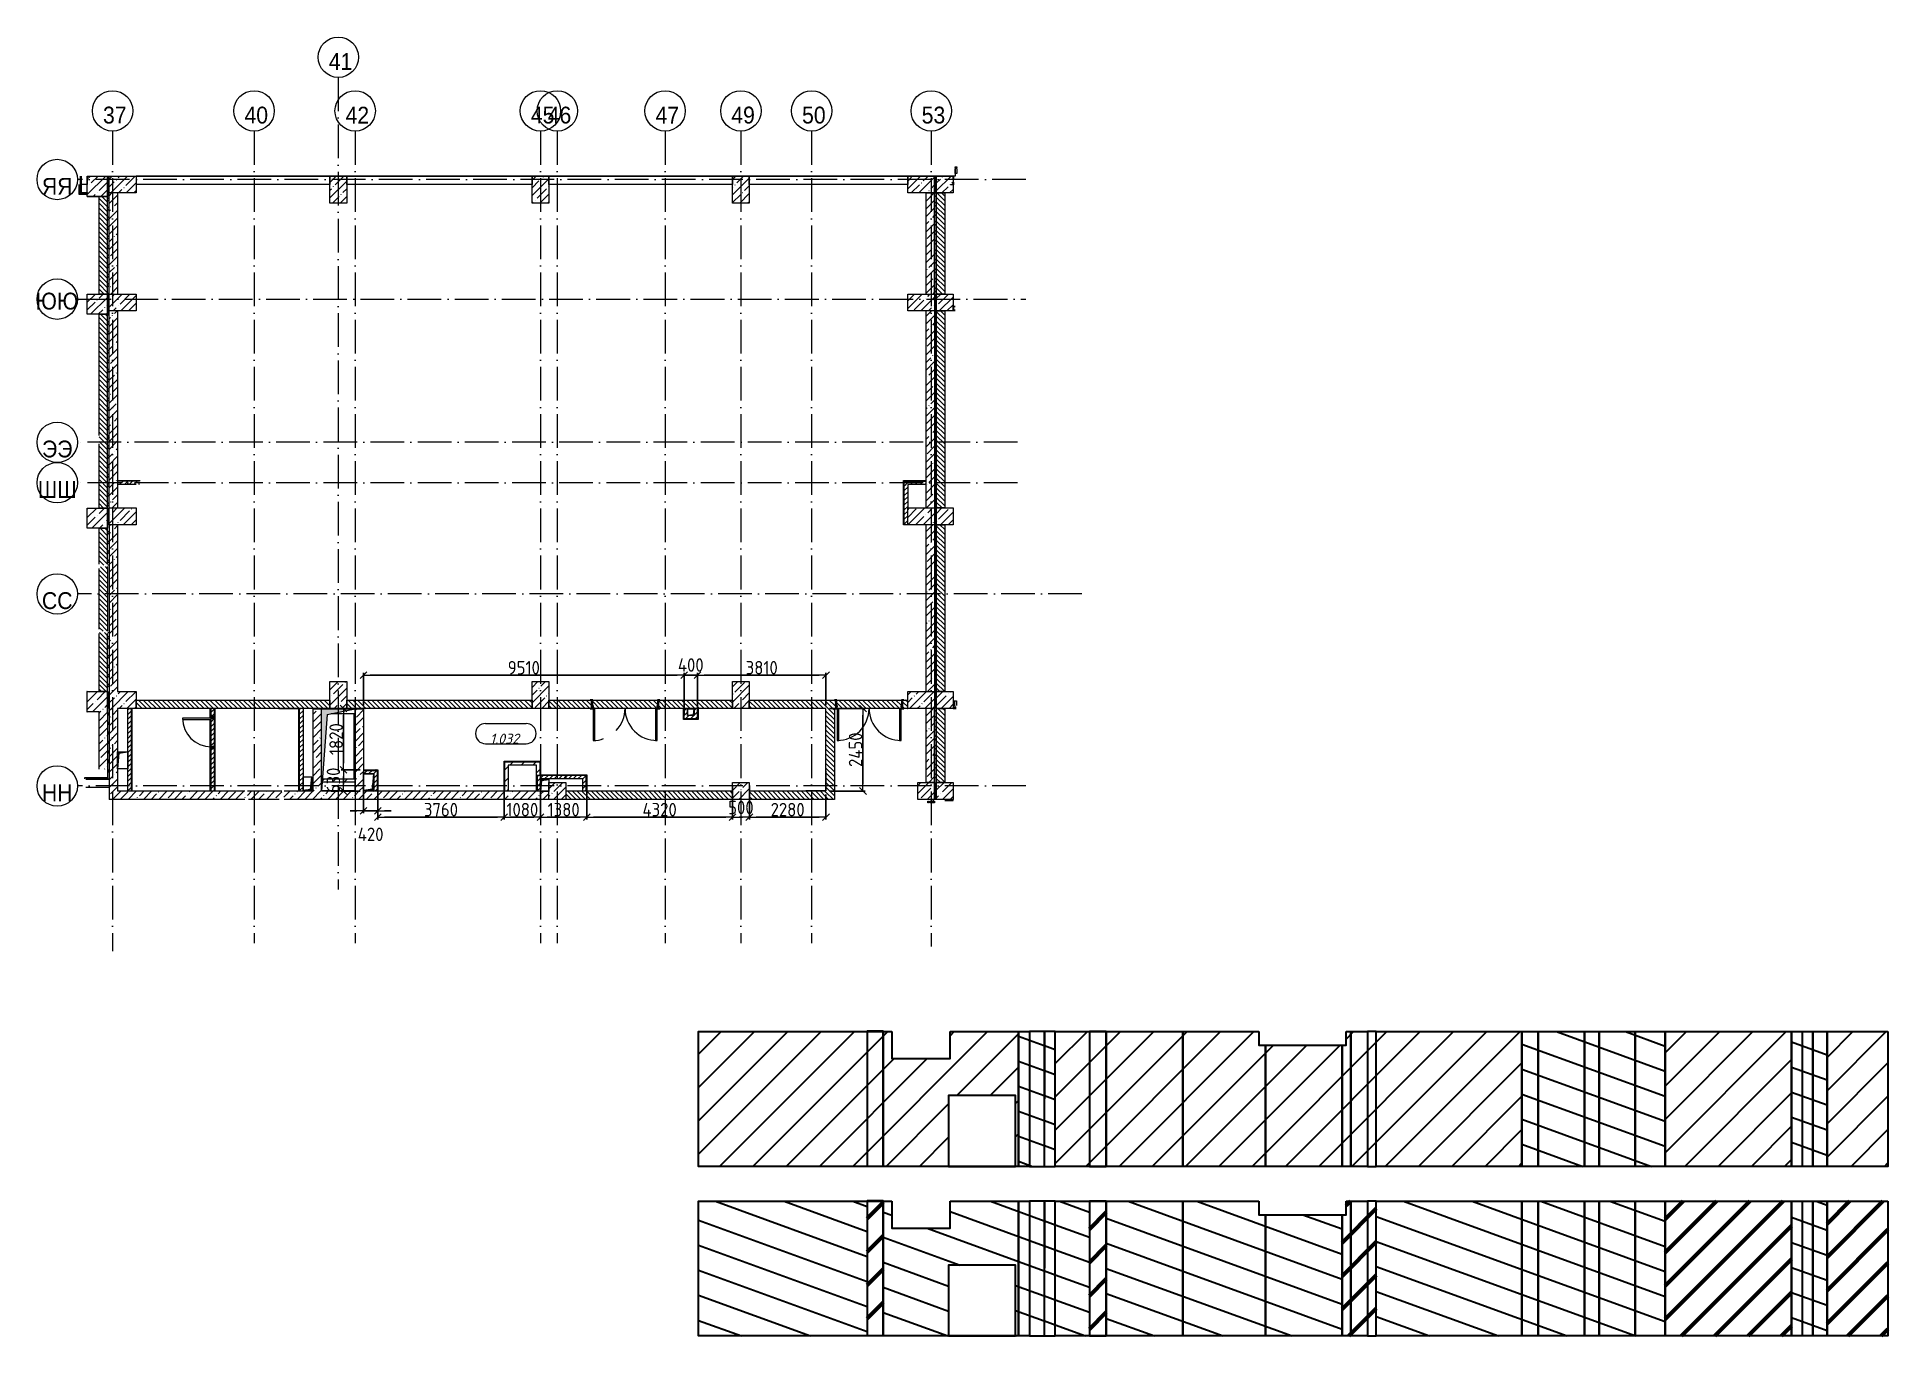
# Model space of a CAD drawing. Header units: millimetres. Extents: x 209 to 1046824, y -248937 to 510758.
# Drawn here: x 567820 to 622761, y 55547 to 94103 of the extents above; entities that cross this region are included whole.
import ezdxf

# ---------------------------------------------------------------- set-up
doc = ezdxf.new("R2010")
doc.units = ezdxf.units.MM
doc.linetypes.add('50_200_ШТРИХ_1Т_ш5_п1_п1_', pattern=[1400, 1000, -200, 0, -200])
doc.linetypes.add('IMPORT-Разомкнутая', pattern=[211666.660309, 126999.998093, -84666.662216])
for name, color, linetype in [('1) мет уголки', 6, 'Continuous'), ('1) серпянка', 2, 'Continuous'), ('Штриховка', 7, 'Continuous')]:
    doc.layers.add(name, color=color, linetype=linetype)
for name, color, linetype, lineweight, true_color in [('A-AREA-IDEN-1', 7, 'Continuous', 9, 0xaaaaaa), ('A-GENM-1', 7, 'Continuous', 9, 0xaaaaaa), ('A-GENM-2', 7, 'Continuous', 20, 0xaaaaaa), ('A-WALL-1', 7, 'Continuous', 5, 0x77b143), ('I-WALL-2', 7, 'Continuous', 5, 0xff7d7d), ('M-EQPM-1', 7, 'Continuous', 9, 0xaaaaaa), ('M-EQPM-2', 7, 'Continuous', 9, 0xe2e2e2), ('Оси-1', 7, 'Continuous', 20, 0xaaaaaa), ('Оси-2', 7, 'Continuous', 9, 0xaaaaaa), ('Оси-3', 7, '50_200_ШТРИХ_1Т_ш5_п1_п1_', 9, 0xaaaaaa)]:
    doc.layers.add(name, color=color, linetype=linetype, lineweight=lineweight, true_color=true_color)
for name, color, linetype, lineweight in [('A-CLNG', 7, 'Continuous', 9), ('A-DETL-1', 7, 'IMPORT-Разомкнутая', 5), ('A-DETL-5', 7, '50_200_ШТРИХ_1Т_ш5_п1_п1_', 5), ('A-DOOR', 7, 'Continuous', 9), ('A-DOOR-1', 7, 'Continuous', 5), ('A-DOOR-FRAM', 7, 'Continuous', 9), ('A-DOOR-FRAM-1', 7, 'Continuous', 5), ('A-FLOR', 7, 'Continuous', 9), ('A-GLAZ-CWMG', 7, 'Continuous', 9), ('A-GLAZ-CWMG-1', 7, 'Continuous', 20), ('A-WALL', 7, 'Continuous', 5), ('A-WALL-FNSH-1', 7, 'Continuous', 5), ('I-WALL', 7, 'Continuous', 5), ('S-COLS', 7, 'Continuous', 9), ('S-COLS-1', 7, 'Continuous', 5), ('Размеры', 7, 'Continuous', 15)]:
    doc.layers.add(name, color=color, linetype=linetype, lineweight=lineweight)
doc.styles.add('Arial', font='arial.ttf', dxfattribs={"width": 0.9, "height": 500})
doc.styles.add('ISOCPEUR_I', font='isocpeui.ttf', dxfattribs={"height": 300})
doc.styles.add('СПДС', font='isocpeur.ttf', dxfattribs={"width": 0.9})
doc.dimstyles.new('Больше Размера А3', dxfattribs={"dimtxt": 400, "dimasz": 200, "dimexe": 70, "dimexo": 100, "dimgap": 20, "dimtad": 1, "dimdec": 0, "dimrnd": 10, "dimzin": 0, "dimdsep": 46, "dimtxsty": 'СПДС', "dimblk": 'ARROWHEAD_6', "dimcen": 1, "dimclrd": 256, "dimclre": 256, "dimclrt": 256, "dimazin": 0, "dimtfac": 1, "dimtdec": 0, "dimtmove": 2, "dimatfit": 3, "dimfxl": 1, "dimtolj": 1, "dimtzin": 0, "dimarcsym": 0})
pattern_1 = [(45, (519762.86, 4292.3), (-228.0985, 228.0985), []), (45, (519990.96, 4292.3), (-228.0985, 228.0985), [403.225, -80.645, 6.706, -73.939])]
pattern_2 = [(135, (519762.86, 4292.29), (-70.71068, -70.71068), [])]
pattern_3 = [(45, (-821.384, 189.685), (-14.1421, 14.1421), []), (135, (-821.384, 189.685), (-14.1421, -14.1421), [])]
pattern_4 = [(135, (1301.41, 189.685), (-14.1421, -14.1421), []), (225, (1301.41, 189.685), (14.1421, -14.1421), [])]
pattern_5 = [(45, (519762.86, 4292.29), (-70.71068, 70.71068), [])]
pattern_6 = [(0, (519762.86, 4292.29), (406.4, 101.6), [6.706, -298.094, 6.706, -298.094, -1625.6]), (0, (519762.86, 4292.29), (406.4, 101.6), [-609.6, 6.706, -602.894, 6.706, -298.094, -711.2]), (0, (519762.86, 4292.29), (406.4, 101.6), [-1524, 6.706, -196.494, 6.706, -501.294]), (120, (519915.26, 4343.09), (-291.18818, 301.15272), [6.706, -298.094, 6.706, -298.094, -1625.6]), (120, (519915.26, 4343.09), (-291.18818, 301.15272), [-609.6, 6.706, -602.894, 6.706, -298.094, -711.2]), (120, (519915.26, 4343.09), (-291.18818, 301.15272), [-1524, 6.706, -196.494, 6.706, -501.294]), (240, (519966.06, 4546.29), (-115.21182, -402.75272), [6.706, -298.094, 6.706, -298.094, -1625.6]), (240, (519966.06, 4546.29), (-115.21182, -402.75272), [-609.6, 6.706, -602.894, 6.706, -298.094, -711.2]), (240, (519966.06, 4546.29), (-115.21182, -402.75272), [-1524, 6.706, -196.494, 6.706, -501.294])]
pattern_7 = [(45, (519762.86, 4292.29), (-169.7056, 169.7056), [])]
pattern_8 = [(45, (519762.86, 4292.29), (-141.42136, 141.42136), []), (135, (519762.86, 4292.29), (-141.42136, -141.42136), [])]

msp = doc.modelspace()

# ---------------------------------------------------------------- texts
at = {"layer": 'A-AREA-IDEN-1', "insert": (581697.3, 73125.8), "char_height": 300, "width": 900, "attachment_point": 8, "line_spacing_factor": 1.139951, "style": 'ISOCPEUR_I'}
msp.add_mtext('\\pxqc,t8.46667,16.93333,25.4,33.86667,42.33333,50.8,59.26667,67.73333,76.2,84.66667,93.13333,101.6,110.06667,118.53333,127,135.46667,143.93333,152.4,160.86667,169.33333,177.8,186.26667,194.73333,203.2,211.66667,220.13333,228.6,237.06667,245.53333,254,262.46667,270.93333;{1.032}', dxfattribs=at)
at = {"layer": 'Оси-2', "char_height": 500, "attachment_point": 5, "line_spacing_factor": 0.936439, "style": 'Arial'}
for s, insert, width in [('\\pxqc,t4.572,9.144,13.716,18.288,22.86,27.432,32.004,36.576,41.148,45.72,50.292,54.864,59.436,64.008,68.58,73.152,77.724,82.296,86.868,91.44,96.012,100.584,105.156,109.728,114.3,118.872,123.444,128.016,132.588,137.16,141.732,146.304;{41}', (576828, 93375.7), 702), ('\\pxqc,t4.572,9.144,13.716,18.288,22.86,27.432,32.004,36.576,41.148,45.72,50.292,54.864,59.436,64.008,68.58,73.152,77.724,82.296,86.868,91.44,96.012,100.584,105.156,109.728,114.3,118.872,123.444,128.016,132.588,137.16,141.732,146.304;{37}', (570128, 91782.6), 702), ('\\pxqc,t4.572,9.144,13.716,18.288,22.86,27.432,32.004,36.576,41.148,45.72,50.292,54.864,59.436,64.008,68.58,73.152,77.724,82.296,86.868,91.44,96.012,100.584,105.156,109.728,114.3,118.872,123.444,128.016,132.588,137.16,141.732,146.304;{40}', (574328, 91782.6), 702), ('\\pxqc,t4.572,9.144,13.716,18.288,22.86,27.432,32.004,36.576,41.148,45.72,50.292,54.864,59.436,64.008,68.58,73.152,77.724,82.296,86.868,91.44,96.012,100.584,105.156,109.728,114.3,118.872,123.444,128.016,132.588,137.16,141.732,146.304;{42}', (577328, 91782.6), 702), ('\\pxqc,t4.572,9.144,13.716,18.288,22.86,27.432,32.004,36.576,41.148,45.72,50.292,54.864,59.436,64.008,68.58,73.152,77.724,82.296,86.868,91.44,96.012,100.584,105.156,109.728,114.3,118.872,123.444,128.016,132.588,137.16,141.732,146.304;{45}', (582828, 91782.6), 702), ('\\pxqc,t4.572,9.144,13.716,18.288,22.86,27.432,32.004,36.576,41.148,45.72,50.292,54.864,59.436,64.008,68.58,73.152,77.724,82.296,86.868,91.44,96.012,100.584,105.156,109.728,114.3,118.872,123.444,128.016,132.588,137.16,141.732,146.304;{46}', (583328, 91782.6), 702), ('\\pxqc,t4.572,9.144,13.716,18.288,22.86,27.432,32.004,36.576,41.148,45.72,50.292,54.864,59.436,64.008,68.58,73.152,77.724,82.296,86.868,91.44,96.012,100.584,105.156,109.728,114.3,118.872,123.444,128.016,132.588,137.16,141.732,146.304;{47}', (586528, 91782.6), 702), ('\\pxqc,t4.572,9.144,13.716,18.288,22.86,27.432,32.004,36.576,41.148,45.72,50.292,54.864,59.436,64.008,68.58,73.152,77.724,82.296,86.868,91.44,96.012,100.584,105.156,109.728,114.3,118.872,123.444,128.016,132.588,137.16,141.732,146.304;{49}', (588778, 91782.6), 702), ('\\pxqc,t4.572,9.144,13.716,18.288,22.86,27.432,32.004,36.576,41.148,45.72,50.292,54.864,59.436,64.008,68.58,73.152,77.724,82.296,86.868,91.44,96.012,100.584,105.156,109.728,114.3,118.872,123.444,128.016,132.588,137.16,141.732,146.304;{50}', (590878, 91782.6), 702), ('\\pxqc,t4.572,9.144,13.716,18.288,22.86,27.432,32.004,36.576,41.148,45.72,50.292,54.864,59.436,64.008,68.58,73.152,77.724,82.296,86.868,91.44,96.012,100.584,105.156,109.728,114.3,118.872,123.444,128.016,132.588,137.16,141.732,146.304;{53}', (594428, 91782.6), 702), ('\\pxqc,t4.572,9.144,13.716,18.288,22.86,27.432,32.004,36.576,41.148,45.72,50.292,54.864,59.436,64.008,68.58,73.152,77.724,82.296,86.868,91.44,96.012,100.584,105.156,109.728,114.3,118.872,123.444,128.016,132.588,137.16,141.732,146.304;{ЯЯ}', (568419.6, 89670.4), 916.2), ('\\pxqc,t4.572,9.144,13.716,18.288,22.86,27.432,32.004,36.576,41.148,45.72,50.292,54.864,59.436,64.008,68.58,73.152,77.724,82.296,86.868,91.44,96.012,100.584,105.156,109.728,114.3,118.872,123.444,128.016,132.588,137.16,141.732,146.304;{ЮЮ}', (568409.3, 86261.2), 1297.8), ('\\pxqc,t4.572,9.144,13.716,18.288,22.86,27.432,32.004,36.576,41.148,45.72,50.292,54.864,59.436,64.008,68.58,73.152,77.724,82.296,86.868,91.44,96.012,100.584,105.156,109.728,114.3,118.872,123.444,128.016,132.588,137.16,141.732,146.304;{ЭЭ}', (568419.6, 81870.4), 916.2), ('\\pxqc,t4.572,9.144,13.716,18.288,22.86,27.432,32.004,36.576,41.148,45.72,50.292,54.864,59.436,64.008,68.58,73.152,77.724,82.296,86.868,91.44,96.012,100.584,105.156,109.728,114.3,118.872,123.444,128.016,132.588,137.16,141.732,146.304;{ШШ}', (568418.7, 80670.4), 1179), ('\\pxqc,t4.572,9.144,13.716,18.288,22.86,27.432,32.004,36.576,41.148,45.72,50.292,54.864,59.436,64.008,68.58,73.152,77.724,82.296,86.868,91.44,96.012,100.584,105.156,109.728,114.3,118.872,123.444,128.016,132.588,137.16,141.732,146.304;{СС}', (568419.6, 77370.4), 916.2), ('\\pxqc,t4.572,9.144,13.716,18.288,22.86,27.432,32.004,36.576,41.148,45.72,50.292,54.864,59.436,64.008,68.58,73.152,77.724,82.296,86.868,91.44,96.012,100.584,105.156,109.728,114.3,118.872,123.444,128.016,132.588,137.16,141.732,146.304;{НН}', (568419.6, 71670.4), 916.2)]:
    msp.add_mtext(s, dxfattribs=dict(at, insert=insert, width=width))

# ---------------------------------------------------------------- blocks, each defined once
blk = doc.blocks.new('BSC_Колонна _Прямоугольная - 500х800-V9-АИ_План потолка_1 этаж')
at = {"layer": 'S-COLS-1'}
h = blk.add_hatch(dxfattribs=at)
h.set_pattern_fill('FP_17', color=256, style=0, pattern_type=2)
h.set_pattern_definition([(315, (-85431.04, 50600), (228.0985, 228.0985), []), (315, (-85431.04, 50371.9), (228.0985, 228.0985), [403.225, -80.645, 6.706, -73.939])])
h.paths.add_polyline_path([(-250, 382), (-250, -400), (250, -400), (250, 400), (-250, 400)])
for p, q in [((-250, 400), (250, 400)), ((-250, -400), (-250, 400)), ((250, 400), (250, -400)), ((250, -400), (-250, -400))]:
    blk.add_line(p, q, dxfattribs=at)
blk = doc.blocks.new('110_Дверь_СКБ_2Ст - СОШ_Д-22_1_Дв_2000x2100h_Физкультурный зал_ Зал для хореографии_ Снарядная_ Инвентарная_EI30-25959718-АИ_План потолка_1 этаж')
at = {"layer": 'A-DOOR-FRAM-1'}
h = blk.add_hatch(dxfattribs=at)
h.set_pattern_fill('FP_109', color=256, style=0, pattern_type=2)
h.set_pattern_definition(pattern_3)
h.paths.add_polyline_path([(-987.5, 125), (-987.5, -125), (-962.5, -125), (-962.5, 125)])
h = blk.add_hatch(dxfattribs=at)
h.set_pattern_fill('FP_110', color=256, style=0, pattern_type=2)
h.set_pattern_definition(pattern_4)
h.paths.add_polyline_path([(1012.5, 125), (987.5, 125), (987.5, -125), (1012.5, -125), (1012.5, -60.4)])
at = {"layer": 'A-DOOR'}
for p, q in [((-937.5, 1075), (-937.5, 125)), ((-887.5, 1075), (-937.5, 1075)), ((-887.5, 125), (-887.5, 1075)), ((962.5, 1075), (912.5, 1075)), ((912.5, 1075), (912.5, 125)), ((962.5, 125), (962.5, 1075)), ((-937.5, 125), (-887.5, 125)), ((912.5, 125), (962.5, 125))]:
    blk.add_line(p, q, dxfattribs=at)
at = {"layer": 'A-DOOR-1'}
for centre, start, end in [((-937.5, 125), 360, 90), ((962.5, 125), 90, 180)]:
    blk.add_arc(centre, 950, start, end, dxfattribs=at)
at = {"layer": 'A-DOOR-FRAM'}
for p, q in [((-947.5, 133), (-1017.5, 133)), ((-1017.5, 133), (-1017.5, 125)), ((-1017.5, 125), (-947.5, 125)), ((-962.5, 125), (-987.5, 125)), ((-987.5, 125), (-987.5, -125)), ((-937.5, 125), (-962.5, 125)), ((-962.5, 125), (-962.5, 45)), ((-962.5, -125), (-962.5, 125)), ((-962.5, 45), (-927.5, 45)), ((-947.5, 45), (-962.5, 45)), ((-962.5, 45), (-962.5, -125)), ((-947.5, 125), (-947.5, 133)), ((-947.5, -125), (-947.5, 45)), ((-937.5, 75), (-937.5, 125)), ((-927.5, 75), (-937.5, 75)), ((-927.5, 45), (-927.5, 75)), ((962.5, 75), (952.5, 75)), ((952.5, 75), (952.5, 45)), ((952.5, 45), (987.5, 45)), ((962.5, 125), (962.5, 75)), ((987.5, 125), (962.5, 125)), ((1042.5, 133), (972.5, 133)), ((972.5, 133), (972.5, 125)), ((972.5, 125), (1042.5, 125)), ((987.5, 45), (972.5, 45)), ((972.5, 45), (972.5, -125)), ((987.5, 45), (987.5, 125)), ((1012.5, 125), (987.5, 125)), ((987.5, 125), (987.5, -125)), ((987.5, -125), (987.5, 45)), ((1012.5, -125), (1012.5, 125)), ((1042.5, 125), (1042.5, 133)), ((-947.5, -125), (-1017.5, -125)), ((-1017.5, -125), (-1017.5, -133)), ((-1017.5, -133), (-947.5, -133)), ((-987.5, -125), (-962.5, -125)), ((-962.5, -125), (-947.5, -125)), ((-947.5, -133), (-947.5, -125)), ((1042.5, -125), (972.5, -125)), ((972.5, -125), (972.5, -133)), ((972.5, -125), (987.5, -125)), ((972.5, -133), (1042.5, -133)), ((987.5, -125), (1012.5, -125)), ((1042.5, -133), (1042.5, -125))]:
    blk.add_line(p, q, dxfattribs=at)
blk = doc.blocks.new('110_Дверь_СКБ_2Ст - СОШ_Д-22_1_Дв_2000x2100h_Физкультурный зал_ Зал для хореографии_ Снарядная_ Инвентарная_EI30-25959547-АИ_План потолка_1 этаж')
at = {"layer": 'A-DOOR-FRAM-1'}
h = blk.add_hatch(dxfattribs=at)
h.set_pattern_fill('FP_109', color=256, style=0, pattern_type=2)
h.set_pattern_definition(pattern_3)
h.paths.add_polyline_path([(-987.5, 125), (-987.5, -125), (-962.5, -125), (-962.5, 125)])
h = blk.add_hatch(dxfattribs=at)
h.set_pattern_fill('FP_110', color=256, style=0, pattern_type=2)
h.set_pattern_definition(pattern_4)
h.paths.add_polyline_path([(987.5, 125), (987.5, -125), (1012.5, -125), (1012.5, 125)])
at = {"layer": 'A-DOOR'}
for p, q in [((-937.5, 1075), (-937.5, 125)), ((-887.5, 1075), (-937.5, 1075)), ((-887.5, 125), (-887.5, 1075)), ((962.5, 1075), (912.5, 1075)), ((912.5, 1075), (912.5, 125)), ((962.5, 125), (962.5, 1075)), ((-937.5, 125), (-887.5, 125)), ((912.5, 125), (962.5, 125))]:
    blk.add_line(p, q, dxfattribs=at)
at = {"layer": 'A-DOOR-1'}
for centre, start, end in [((-937.5, 125), 360, 90), ((962.5, 125), 136.72696, 180), ((962.5, 125), 90, 109.43525)]:
    blk.add_arc(centre, 950, start, end, dxfattribs=at)
at = {"layer": 'A-DOOR-FRAM'}
for p, q in [((-947.5, 133), (-1017.5, 133)), ((-1017.5, 133), (-1017.5, 125)), ((-1017.5, 125), (-947.5, 125)), ((-962.5, 125), (-987.5, 125)), ((-987.5, 125), (-987.5, -125)), ((-937.5, 125), (-962.5, 125)), ((-962.5, 125), (-962.5, 45)), ((-962.5, -125), (-962.5, 125)), ((-962.5, 45), (-927.5, 45)), ((-947.5, 45), (-962.5, 45)), ((-962.5, 45), (-962.5, -125)), ((-947.5, 125), (-947.5, 133)), ((-947.5, -125), (-947.5, 45)), ((-937.5, 75), (-937.5, 125)), ((-927.5, 75), (-937.5, 75)), ((-927.5, 45), (-927.5, 75)), ((962.5, 75), (952.5, 75)), ((952.5, 75), (952.5, 45)), ((952.5, 45), (987.5, 45)), ((962.5, 125), (962.5, 75)), ((987.5, 125), (962.5, 125)), ((1042.5, 133), (972.5, 133)), ((972.5, 133), (972.5, 125)), ((972.5, 125), (1042.5, 125)), ((987.5, 45), (972.5, 45)), ((972.5, 45), (972.5, -125)), ((987.5, 45), (987.5, 125)), ((1012.5, 125), (987.5, 125)), ((987.5, 125), (987.5, -125)), ((987.5, -125), (987.5, 45)), ((1012.5, -125), (1012.5, 125)), ((1042.5, 125), (1042.5, 133)), ((-947.5, -125), (-1017.5, -125)), ((-1017.5, -125), (-1017.5, -133)), ((-1017.5, -133), (-947.5, -133)), ((-987.5, -125), (-962.5, -125)), ((-962.5, -125), (-947.5, -125)), ((-947.5, -133), (-947.5, -125)), ((1042.5, -125), (972.5, -125)), ((972.5, -125), (972.5, -133)), ((972.5, -125), (987.5, -125)), ((972.5, -133), (1042.5, -133)), ((987.5, -125), (1012.5, -125)), ((1042.5, -133), (1042.5, -125))]:
    blk.add_line(p, q, dxfattribs=at)
blk = doc.blocks.new('110_Дверь_СКБ_1Ст1 - СОШ_Д-24_Дв_950x2100h_С_У и душ в комнате инструктора_ С_У медблока_ С_У персонала пищеблок-25939817-АИ_План потолка_1 этаж')
at = {"layer": 'A-DOOR-1'}
h = blk.add_hatch(dxfattribs=at)
h.set_pattern_fill('FP_117', color=256, style=0, pattern_type=2)
h.set_pattern_definition([(45, (-296.384, 134.685), (-14.1421, 14.1421), []), (135, (-296.384, 134.685), (-14.1421, -14.1421), [])])
h.paths.add_polyline_path([(-462.5, -40), (-437.5, -40), (-437.5, 40), (-462.5, 40)])
at = {"layer": 'A-DOOR-FRAM-1'}
h = blk.add_hatch(dxfattribs=at)
h.set_pattern_fill('FP_118', color=256, style=0, pattern_type=2)
h.set_pattern_definition([(135, (1826.41, 134.685), (-14.14214, -14.14214), []), (225, (1826.41, 134.685), (14.14214, -14.14214), [])])
h.paths.add_polyline_path([(462.5, -40), (487.5, -40), (487.5, 40), (462.5, 40)])
at = {"layer": 'A-DOOR'}
for p, q in [((437.5, 890), (397.5, 890)), ((397.5, 890), (397.5, 40)), ((437.5, 40), (437.5, 890)), ((397.5, 40), (437.5, 40))]:
    blk.add_line(p, q, dxfattribs=at)
at = {"layer": 'A-DOOR-1'}
blk.add_arc((437.5, 40), 850, 90, 180, dxfattribs=at)
at = {"layer": 'A-DOOR-FRAM'}
for p, q in [((-437.5, 40), (-462.5, 40)), ((-462.5, 40), (-462.5, -40)), ((-412.5, 40), (-437.5, 40)), ((-437.5, 40), (-437.5, -40)), ((-437.5, -40), (-437.5, 40)), ((-412.5, 0), (-412.5, 40)), ((-402.5, 0), (-412.5, 0)), ((-402.5, -40), (-402.5, 0)), ((437.5, 0), (427.5, 0)), ((427.5, 0), (427.5, -40)), ((437.5, 40), (437.5, 0)), ((462.5, 40), (437.5, 40)), ((462.5, -40), (462.5, 40)), ((487.5, 40), (462.5, 40)), ((462.5, 40), (462.5, -40)), ((487.5, -40), (487.5, 40)), ((-462.5, -40), (-437.5, -40)), ((-437.5, -40), (-402.5, -40)), ((427.5, -40), (462.5, -40)), ((462.5, -40), (487.5, -40))]:
    blk.add_line(p, q, dxfattribs=at)
blk = doc.blocks.new('Канал вертикальный прямоугольный - Шахта - значок проема-25054684-АИ_План потолка_1 этаж')
at = {"layer": 'M-EQPM-2'}
blk.add_hatch(color=256, dxfattribs=at).paths.add_polyline_path([(-500, -1220), (-328, 1048), (500, 1220), (-500, 1220), (-500, -920)])
at = {"layer": 'M-EQPM-1'}
for p, q in [((-500, -1220), (-500, 1220)), ((-500, 1220), (500, 1220)), ((-328, 1048), (500, 1220)), ((500, 1220), (500, -1220)), ((-328, 1048), (-500, -1220)), ((500, -1220), (-500, -1220))]:
    blk.add_line(p, q, dxfattribs=at)
blk = doc.blocks.new('Прямоугольный импост - Импост структурный с накладкой - 180мм-22437156-АИ_План потолка_1 этаж')
at = {"layer": 'A-GLAZ-CWMG-1'}
for p, q in [((0, 17), (-50, 17)), ((-50, 17), (-50, 0)), ((-50, 0), (-40, 0)), ((-40, 0), (-40, -40)), ((-10, 0), (0, 0)), ((-10, -40), (-10, 0)), ((0, 0), (0, 17)), ((-40, -40), (-50, -40)), ((-50, -40), (-50, -180)), ((-50, -180), (0, -180)), ((0, -40), (-10, -40)), ((0, -180), (0, -40))]:
    blk.add_line(p, q, dxfattribs=at)
blk = doc.blocks.new('BSC_Колонна _Прямоугольная - 500х800-V294-АИ_План потолка_1 этаж')
at = {"layer": 'S-COLS-1'}
h = blk.add_hatch(dxfattribs=at)
h.set_pattern_fill('FP_185', color=256, style=0, pattern_type=2)
h.set_pattern_definition([(315, (-81931.04, 50600), (228.0985, 228.0985), []), (315, (-81931.04, 50371.9), (228.0985, 228.0985), [403.225, -80.645, 6.706, -73.939])])
h.paths.add_polyline_path([(-250, 400), (-250, -400), (250, -400), (250, 400), (189, 400)])
for p, q in [((-250, 400), (250, 400)), ((-250, -400), (-250, 400)), ((250, 400), (250, -400)), ((250, -400), (-250, -400))]:
    blk.add_line(p, q, dxfattribs=at)
blk = doc.blocks.new('BSC_Колонна _Прямоугольная - 500х800-V295-АИ_План потолка_1 этаж')
at = {"layer": 'S-COLS-1'}
h = blk.add_hatch(dxfattribs=at)
h.set_pattern_fill('FP_186', color=256, style=0, pattern_type=2)
h.set_pattern_definition([(315, (-75581.04, 50600), (228.0985, 228.0985), []), (315, (-75581.04, 50371.9), (228.0985, 228.0985), [403.225, -80.645, 6.706, -73.939])])
h.paths.add_polyline_path([(-250, 400), (-250, -400), (250, -400), (250, 400)])
for p, q in [((-250, 400), (250, 400)), ((-250, -400), (-250, 400)), ((250, 400), (250, -400)), ((250, -400), (-250, -400))]:
    blk.add_line(p, q, dxfattribs=at)
blk = doc.blocks.new('BSC_Колонна _Прямоугольная - 500х500-V297-АИ_План потолка_1 этаж')
at = {"layer": 'S-COLS-1'}
h = blk.add_hatch(dxfattribs=at)
h.set_pattern_fill('FP_188', color=256, style=0, pattern_type=2)
h.set_pattern_definition([(45, (-63500, -67431.04), (-228.0985, 228.0985), []), (45, (-63271.9, -67431.04), (-228.0985, 228.0985), [403.225, -80.645, 6.706, -73.939])])
h.paths.add_polyline_path([(250, -250), (250, 250), (-250, 250), (-250, -250)])
for p, q in [((-250, 250), (250, 250)), ((-250, -250), (-250, 250)), ((250, 250), (250, -250)), ((250, -250), (-250, -250))]:
    blk.add_line(p, q, dxfattribs=at)
blk = doc.blocks.new('BSC_Колонна _Прямоугольная - 500х800-V298-АИ_План потолка_1 этаж')
at = {"layer": 'S-COLS-1'}
h = blk.add_hatch(dxfattribs=at)
h.set_pattern_fill('FP_189', color=256, style=0, pattern_type=2)
h.set_pattern_definition([(315, (-81931.04, 74300), (228.0985, 228.0985), []), (315, (-81931.04, 74071.9), (228.0985, 228.0985), [403.225, -80.645, 6.706, -73.939])])
h.paths.add_polyline_path([(-250, -400), (250, -400), (250, 400), (-250, 400), (-250, -150)])
for p, q in [((-250, 400), (250, 400)), ((-250, -400), (-250, 400)), ((250, 400), (250, -400)), ((250, -400), (-250, -400))]:
    blk.add_line(p, q, dxfattribs=at)
blk = doc.blocks.new('BSC_Колонна _Прямоугольная - 500х800-V299-АИ_План потолка_1 этаж')
at = {"layer": 'S-COLS-1'}
h = blk.add_hatch(dxfattribs=at)
h.set_pattern_fill('FP_190', color=256, style=0, pattern_type=2)
h.set_pattern_definition([(315, (-75581.04, 74300), (228.0985, 228.0985), []), (315, (-75581.04, 74071.9), (228.0985, 228.0985), [403.225, -80.645, 6.706, -73.939])])
h.paths.add_polyline_path([(-250, -364), (-250, -400), (250, -400), (250, 400), (-250, 400), (-250, -150)])
for p, q in [((-250, 400), (250, 400)), ((-250, -400), (-250, 400)), ((250, 400), (250, -400)), ((250, -400), (-250, -400))]:
    blk.add_line(p, q, dxfattribs=at)
blk = doc.blocks.new('BSC_Колонна _Прямоугольная - 500х800-V300-АИ_План потолка_1 этаж')
at = {"layer": 'S-COLS-1'}
h = blk.add_hatch(dxfattribs=at)
h.set_pattern_fill('FP_191', color=256, style=0, pattern_type=2)
h.set_pattern_definition([(315, (-70130.7, 74300), (228.0985, 228.0985), []), (315, (-70130.7, 74071.9), (228.0985, 228.0985), [403.225, -80.645, 6.706, -73.939])])
h.paths.add_polyline_path([(-250, -124), (-250, -400), (250, -400), (250, 400), (-250, 400), (-250, -16)])
for p, q in [((-250, 400), (250, 400)), ((-250, -400), (-250, 400)), ((250, 400), (250, -400)), ((250, -400), (-250, -400))]:
    blk.add_line(p, q, dxfattribs=at)
blk = doc.blocks.new('Канал вертикальный прямоугольный - Шахта - значок проема-24087344-АИ_План потолка_1 этаж')
at = {"layer": 'M-EQPM-2'}
blk.add_hatch(color=256, dxfattribs=at).paths.add_polyline_path([(-150, 250), (-150, -250), (-110, 210), (150, 250), (-110, 250)])
at = {"layer": 'M-EQPM-1'}
for p, q in [((-150, -250), (-150, 250)), ((-150, 250), (150, 250)), ((-110, 210), (-150, -250)), ((-110, 210), (150, 250)), ((150, 250), (150, -250)), ((150, -250), (-150, -250))]:
    blk.add_line(p, q, dxfattribs=at)
blk = doc.blocks.new('Канал вертикальный прямоугольный - Шахта - значок проема-24087354-АИ_План потолка_1 этаж')
at = {"layer": 'M-EQPM-2'}
blk.add_hatch(color=256, dxfattribs=at).paths.add_polyline_path([(10, 100), (-100, 100), (-100, -100), (-80, 80), (100, 100)])
at = {"layer": 'M-EQPM-1'}
for p, q in [((-100, -100), (-100, 100)), ((-100, 100), (100, 100)), ((-80, 80), (-100, -100)), ((-80, 80), (100, 100)), ((100, 100), (100, -100)), ((100, -100), (-100, -100))]:
    blk.add_line(p, q, dxfattribs=at)
blk = doc.blocks.new('Канал вертикальный прямоугольный - Шахта - значок проема-24087384-АИ_План потолка_1 этаж')
at = {"layer": 'M-EQPM-2'}
blk.add_hatch(color=256, dxfattribs=at).paths.add_polyline_path([(-125, -175), (-95, 145), (125, 175), (-125, 175), (-125, -165)])
at = {"layer": 'M-EQPM-1'}
for p, q in [((-125, -175), (-125, 175)), ((-125, 175), (125, 175)), ((-95, 145), (-125, -175)), ((-95, 145), (125, 175)), ((125, 175), (125, -175)), ((125, -175), (-125, -175))]:
    blk.add_line(p, q, dxfattribs=at)
blk = doc.blocks.new('Канал вертикальный прямоугольный - Шахта - значок проема-24087386-АИ_План потолка_1 этаж')
at = {"layer": 'M-EQPM-2'}
blk.add_hatch(color=256, dxfattribs=at).paths.add_polyline_path([(-125, 200), (-125, -200), (-92.5, 167.5), (125, 200), (-92.5, 200)])
at = {"layer": 'M-EQPM-1'}
for p, q in [((-125, -200), (-125, 200)), ((-125, 200), (125, 200)), ((-92.5, 167.5), (-125, -200)), ((-92.5, 167.5), (125, 200)), ((125, 200), (125, -200)), ((125, -200), (-125, -200))]:
    blk.add_line(p, q, dxfattribs=at)
blk = doc.blocks.new('BSC_Колонна _Прямоугольная - 500х500-V395-АИ_План потолка_1 этаж')
at = {"layer": 'S-COLS-1'}
h = blk.add_hatch(dxfattribs=at)
h.set_pattern_fill('FP_253', color=256, style=0, pattern_type=2)
h.set_pattern_definition([(45, (-68950, -67430.7), (-228.0985, 228.0985), []), (45, (-68721.9, -67430.7), (-228.0985, 228.0985), [403.225, -80.645, 6.706, -73.939])])
h.paths.add_polyline_path([(250, -250), (250, 250), (-250, 250), (-250, -250)])
for p, q in [((-250, 250), (250, 250)), ((-250, -250), (-250, 250)), ((250, 250), (250, -250)), ((250, -250), (-250, -250))]:
    blk.add_line(p, q, dxfattribs=at)
blk = doc.blocks.new('Фахверк _газобетон торцы_66 - Фахверк _газобетон торцы_-25511793-АИ_План потолка_1 этаж')
at = {"layer": 'A-GENM-2'}
for p, q in [((89325, 156983), (89325, 156989)), ((89325, 156989), (89406, 156989)), ((89400, 156983), (89325, 156983)), ((89325, 156727), (89325, 156733)), ((89325, 156733), (89400, 156733)), ((89406, 156727), (89325, 156727)), ((89400, 156908), (89400, 156983)), ((89406, 156908), (89400, 156908)), ((89400, 156808), (89406, 156808)), ((89400, 156733), (89400, 156808)), ((89406, 156989), (89406, 156908)), ((89406, 156808), (89406, 156727))]:
    blk.add_line(p, q, dxfattribs=at)
blk = doc.blocks.new('Фахверк 100_16 - Фахверк 100_1-25916431-АИ_План потолка_1 этаж')
at = {"layer": 'A-GENM-2'}
for p, q in [((2175, 81411), (2175, 81466)), ((2175, 81466), (2200, 81466)), ((2180, 81411), (2175, 81411)), ((2200, 81461), (2180, 81461)), ((2180, 81461), (2180, 81411)), ((2280, 81466), (2285, 81466)), ((2280, 81411), (2280, 81461)), ((2285, 81411), (2280, 81411)), ((2285, 81466), (2285, 81411))]:
    blk.add_line(p, q, dxfattribs=at)
blk = doc.blocks.new('Прямоугольный импост - Импост структурный с накладкой - 180мм-20786475-АИ_План потолка_1 этаж')
at = {"layer": 'A-GLAZ-CWMG-1'}
for p, q in [((15, 17), (-25, 17)), ((-25, 17), (-25, 0)), ((-25, 0), (-15, 0)), ((-15, 0), (-15, -40)), ((-15, -40), (-25, -40)), ((-25, -40), (-25, -180)), ((-25, -180), (25, -180)), ((25, -180), (25, -50))]:
    blk.add_line(p, q, dxfattribs=at)
blk = doc.blocks.new('Прямоугольный импост - Импост структурный с накладкой - 180мм-V239-АИ_План потолка_1 этаж')
at = {"layer": 'A-GLAZ-CWMG-1'}
for p, q in [((25, 180), (-25, 180)), ((-25, 180), (-25, 40)), ((-25, 40), (-15, 40)), ((-15, 0), (-25, 0)), ((-25, 0), (-25, -17)), ((-15, 40), (-15, 0)), ((15, 0), (15, 40)), ((15, 40), (25, 40)), ((25, 0), (15, 0)), ((25, 40), (25, 180)), ((25, -17), (25, 0)), ((-25, -17), (25, -17))]:
    blk.add_line(p, q, dxfattribs=at)
blk = doc.blocks.new('Ось сетки - Круг_Ø6_00__ISO-2_5_0_9K_-17386508-АИ_План потолка_1 этаж')
at = {"layer": 'Оси-1'}
blk.add_circle((0, 0), 3, dxfattribs=at)
blk = doc.blocks.new('AAR_СКБ_Марка_помещения_1_5 ммп - Номер-27962133-АИ_План потолка_1 этаж')
at = {"layer": 'A-AREA-IDEN-1'}
for p, q in [((-2.99, 3), (3.01, 3)), ((-2.99, 0), (3.01, 0))]:
    blk.add_line(p, q, dxfattribs=at)
for centre, start, end in [((-2.99, 1.5), 90, 270), ((3.01, 1.5), 270, 90)]:
    blk.add_arc(centre, 1.5, start, end, dxfattribs=at)
blk = doc.blocks.new('ARROWHEAD_6')
at = {"color": 0, "linetype": 'Continuous'}
for p, q in [((0, 0), (-1, 0)), ((-0.5, -0.5), (0.5, 0.5))]:
    blk.add_line(p, q, dxfattribs=at)
blk = doc.blocks.new('*D2304')
at = {"layer": 'Defpoints', "color": 0, "lineweight": 30, "transparency": 16777216}
for p in [(591238, 74173), (592336, 74173), (591238, 71723)]:
    blk.add_point(p, dxfattribs=at)
at = {"layer": 'Размеры', "lineweight": -2, "transparency": 16777216}
for p, q in [((591338, 74173), (592406, 74173)), ((592336, 71923), (592336, 73973)), ((591338, 71723), (592406, 71723))]:
    blk.add_line(p, q, dxfattribs=at)
at = {"layer": 'Размеры', "lineweight": -2, "transparency": 16777216, "xscale": 200, "yscale": 200, "zscale": 200}
for p, rotation in [((592336, 74173), 90), ((592336, 71723), 270)]:
    blk.add_blockref('ARROWHEAD_6', p, dxfattribs=dict(at, rotation=rotation))
at = {"layer": 'Размеры', "transparency": 16777216, "insert": (592116, 72948), "char_height": 400, "attachment_point": 5, "rotation": 90, "style": 'СПДС'}
blk.add_mtext('\\A1;2450', dxfattribs=at)
blk = doc.blocks.new('*D2305')
at = {"layer": 'Defpoints', "color": 0, "lineweight": 30, "transparency": 16777216}
for p in [(587025, 75163), (587025, 74173), (577513, 74163)]:
    blk.add_point(p, dxfattribs=at)
at = {"layer": 'Размеры', "lineweight": -2, "transparency": 16777216}
for p, q in [((577513, 74263), (577513, 75233)), ((577713, 75163), (586825, 75163)), ((587025, 74273), (587025, 75233))]:
    blk.add_line(p, q, dxfattribs=at)
at = {"layer": 'Размеры', "lineweight": -2, "transparency": 16777216, "xscale": 200, "yscale": 200, "zscale": 200, "rotation": 180}
blk.add_blockref('ARROWHEAD_6', (577513, 75163), dxfattribs=at)
at = {"layer": 'Размеры', "lineweight": -2, "transparency": 16777216, "xscale": 200, "yscale": 200, "zscale": 200}
blk.add_blockref('ARROWHEAD_6', (587025, 75163), dxfattribs=at)
at = {"layer": 'Размеры', "transparency": 16777216, "insert": (582269, 75383), "char_height": 400, "attachment_point": 5, "style": 'СПДС'}
blk.add_mtext('\\A1;9510', dxfattribs=at)
blk = doc.blocks.new('*D2306')
at = {"layer": 'Defpoints', "color": 0, "lineweight": 30, "transparency": 16777216}
for p in [(587425, 75163), (587025, 73863), (587425, 73863)]:
    blk.add_point(p, dxfattribs=at)
at = {"layer": 'Размеры', "lineweight": -2, "transparency": 16777216}
for p, q in [((586825, 75163), (586625, 75163)), ((587025, 73963), (587025, 75233)), ((587025, 75163), (587425, 75163)), ((587425, 73963), (587425, 75233)), ((587625, 75163), (587825, 75163))]:
    blk.add_line(p, q, dxfattribs=at)
at = {"layer": 'Размеры', "lineweight": -2, "transparency": 16777216, "xscale": 200, "yscale": 200, "zscale": 200}
blk.add_blockref('ARROWHEAD_6', (587025, 75163), dxfattribs=at)
at = {"layer": 'Размеры', "lineweight": -2, "transparency": 16777216, "xscale": 200, "yscale": 200, "zscale": 200, "rotation": 180}
blk.add_blockref('ARROWHEAD_6', (587425, 75163), dxfattribs=at)
at = {"layer": 'Размеры', "transparency": 16777216, "insert": (587225, 75463), "char_height": 400, "attachment_point": 5, "style": 'СПДС'}
blk.add_mtext('\\A1;400', dxfattribs=at)
blk = doc.blocks.new('*D2307')
at = {"layer": 'Defpoints', "color": 0, "lineweight": 30, "transparency": 16777216}
for p in [(591238, 75163), (591238, 74173), (587425, 73863)]:
    blk.add_point(p, dxfattribs=at)
at = {"layer": 'Размеры', "lineweight": -2, "transparency": 16777216}
for p, q in [((587425, 73963), (587425, 75233)), ((587625, 75163), (591038, 75163)), ((591238, 74273), (591238, 75233))]:
    blk.add_line(p, q, dxfattribs=at)
at = {"layer": 'Размеры', "lineweight": -2, "transparency": 16777216, "xscale": 200, "yscale": 200, "zscale": 200, "rotation": 180}
blk.add_blockref('ARROWHEAD_6', (587425, 75163), dxfattribs=at)
at = {"layer": 'Размеры', "lineweight": -2, "transparency": 16777216, "xscale": 200, "yscale": 200, "zscale": 200}
blk.add_blockref('ARROWHEAD_6', (591238, 75163), dxfattribs=at)
at = {"layer": 'Размеры', "transparency": 16777216, "insert": (589331, 75383), "char_height": 400, "attachment_point": 5, "style": 'СПДС'}
blk.add_mtext('\\A1;3810', dxfattribs=at)
blk = doc.blocks.new('*D2308')
at = {"layer": 'Defpoints', "color": 0, "lineweight": 30, "transparency": 16777216}
for p in [(576918, 74173), (577513, 74173), (577513, 72353)]:
    blk.add_point(p, dxfattribs=at)
at = {"layer": 'Размеры', "lineweight": -2, "transparency": 16777216}
for p, q in [((577413, 74173), (576848, 74173)), ((576918, 72553), (576918, 73973)), ((577413, 72353), (576848, 72353))]:
    blk.add_line(p, q, dxfattribs=at)
at = {"layer": 'Размеры', "lineweight": -2, "transparency": 16777216, "xscale": 200, "yscale": 200, "zscale": 200}
for p, rotation in [((576918, 74173), 90), ((576918, 72353), 270)]:
    blk.add_blockref('ARROWHEAD_6', p, dxfattribs=dict(at, rotation=rotation))
at = {"layer": 'Размеры', "transparency": 16777216, "insert": (576698, 73263), "char_height": 400, "attachment_point": 5, "rotation": 90, "style": 'СПДС'}
blk.add_mtext('\\A1;1820', dxfattribs=at)
blk = doc.blocks.new('*D2309')
at = {"layer": 'Defpoints', "color": 0, "lineweight": 30, "transparency": 16777216}
for p in [(577513, 72353), (577933, 72353), (577933, 71137)]:
    blk.add_point(p, dxfattribs=at)
at = {"layer": 'Размеры', "lineweight": -2, "transparency": 16777216}
for p, q in [((577513, 72253), (577513, 71067)), ((577933, 72253), (577933, 71067)), ((577313, 71137), (577113, 71137)), ((577513, 71137), (577933, 71137)), ((578133, 71137), (578333, 71137))]:
    blk.add_line(p, q, dxfattribs=at)
at = {"layer": 'Размеры', "lineweight": -2, "transparency": 16777216, "xscale": 200, "yscale": 200, "zscale": 200}
blk.add_blockref('ARROWHEAD_6', (577513, 71137), dxfattribs=at)
at = {"layer": 'Размеры', "lineweight": -2, "transparency": 16777216, "xscale": 200, "yscale": 200, "zscale": 200, "rotation": 180}
blk.add_blockref('ARROWHEAD_6', (577933, 71137), dxfattribs=at)
at = {"layer": 'Размеры', "transparency": 16777216, "insert": (577723, 70437), "char_height": 400, "attachment_point": 5, "style": 'СПДС'}
blk.add_mtext('\\A1;420', dxfattribs=at)
blk = doc.blocks.new('*D2310')
at = {"layer": 'Defpoints', "color": 0, "lineweight": 30, "transparency": 16777216}
for p in [(581688, 72613), (577933, 72353), (581688, 70950)]:
    blk.add_point(p, dxfattribs=at)
at = {"layer": 'Размеры', "lineweight": -2, "transparency": 16777216}
for p, q in [((577933, 72253), (577933, 70880)), ((581688, 72513), (581688, 70880)), ((578133, 70950), (581488, 70950))]:
    blk.add_line(p, q, dxfattribs=at)
at = {"layer": 'Размеры', "lineweight": -2, "transparency": 16777216, "xscale": 200, "yscale": 200, "zscale": 200, "rotation": 180}
blk.add_blockref('ARROWHEAD_6', (577933, 70950), dxfattribs=at)
at = {"layer": 'Размеры', "lineweight": -2, "transparency": 16777216, "xscale": 200, "yscale": 200, "zscale": 200}
blk.add_blockref('ARROWHEAD_6', (581688, 70950), dxfattribs=at)
at = {"layer": 'Размеры', "transparency": 16777216, "insert": (579810, 71170), "char_height": 400, "attachment_point": 5, "style": 'СПДС'}
blk.add_mtext('\\A1;3760', dxfattribs=at)
blk = doc.blocks.new('*D2311')
at = {"layer": 'Defpoints', "color": 0, "lineweight": 30, "transparency": 16777216}
for p in [(581688, 72613), (582763, 72613), (581688, 70950)]:
    blk.add_point(p, dxfattribs=at)
at = {"layer": 'Размеры', "lineweight": -2, "transparency": 16777216}
for p, q in [((581688, 72513), (581688, 70880)), ((582763, 72513), (582763, 70880)), ((582563, 70950), (581888, 70950))]:
    blk.add_line(p, q, dxfattribs=at)
at = {"layer": 'Размеры', "lineweight": -2, "transparency": 16777216, "xscale": 200, "yscale": 200, "zscale": 200, "rotation": 180}
blk.add_blockref('ARROWHEAD_6', (581688, 70950), dxfattribs=at)
at = {"layer": 'Размеры', "lineweight": -2, "transparency": 16777216, "xscale": 200, "yscale": 200, "zscale": 200}
blk.add_blockref('ARROWHEAD_6', (582763, 70950), dxfattribs=at)
at = {"layer": 'Размеры', "transparency": 16777216, "insert": (582225, 71170), "char_height": 400, "attachment_point": 5, "style": 'СПДС'}
blk.add_mtext('\\A1;1080', dxfattribs=at)
blk = doc.blocks.new('*D2312')
at = {"layer": 'Defpoints', "color": 0, "lineweight": 30, "transparency": 16777216}
for p in [(582763, 72203), (584139, 72203), (582763, 70950)]:
    blk.add_point(p, dxfattribs=at)
at = {"layer": 'Размеры', "lineweight": -2, "transparency": 16777216}
for p, q in [((582763, 72103), (582763, 70880)), ((584139, 72103), (584139, 70880)), ((583939, 70950), (582963, 70950))]:
    blk.add_line(p, q, dxfattribs=at)
at = {"layer": 'Размеры', "lineweight": -2, "transparency": 16777216, "xscale": 200, "yscale": 200, "zscale": 200, "rotation": 180}
blk.add_blockref('ARROWHEAD_6', (582763, 70950), dxfattribs=at)
at = {"layer": 'Размеры', "lineweight": -2, "transparency": 16777216, "xscale": 200, "yscale": 200, "zscale": 200}
blk.add_blockref('ARROWHEAD_6', (584139, 70950), dxfattribs=at)
at = {"layer": 'Размеры', "transparency": 16777216, "insert": (583451, 71170), "char_height": 400, "attachment_point": 5, "style": 'СПДС'}
blk.add_mtext('\\A1;1380', dxfattribs=at)
blk = doc.blocks.new('*D2313')
at = {"layer": 'Defpoints', "color": 0, "lineweight": 30, "transparency": 16777216}
for p in [(584139, 71723), (588463, 71723), (588463, 70950)]:
    blk.add_point(p, dxfattribs=at)
at = {"layer": 'Размеры', "lineweight": -2, "transparency": 16777216}
for p, q in [((584139, 71623), (584139, 70880)), ((588463, 71623), (588463, 70880)), ((584339, 70950), (588263, 70950))]:
    blk.add_line(p, q, dxfattribs=at)
at = {"layer": 'Размеры', "lineweight": -2, "transparency": 16777216, "xscale": 200, "yscale": 200, "zscale": 200, "rotation": 180}
blk.add_blockref('ARROWHEAD_6', (584139, 70950), dxfattribs=at)
at = {"layer": 'Размеры', "lineweight": -2, "transparency": 16777216, "xscale": 200, "yscale": 200, "zscale": 200}
blk.add_blockref('ARROWHEAD_6', (588463, 70950), dxfattribs=at)
at = {"layer": 'Размеры', "transparency": 16777216, "insert": (586301, 71170), "char_height": 400, "attachment_point": 5, "style": 'СПДС'}
blk.add_mtext('\\A1;4320', dxfattribs=at)
blk = doc.blocks.new('*D2314')
at = {"layer": 'Defpoints', "color": 0, "lineweight": 30, "transparency": 16777216}
for p in [(588463, 71973), (588963, 71973), (588963, 70950)]:
    blk.add_point(p, dxfattribs=at)
at = {"layer": 'Размеры', "lineweight": -2, "transparency": 16777216}
for p, q in [((588463, 71873), (588463, 70880)), ((588963, 71873), (588963, 70880)), ((588663, 70950), (588763, 70950))]:
    blk.add_line(p, q, dxfattribs=at)
at = {"layer": 'Размеры', "lineweight": -2, "transparency": 16777216, "xscale": 200, "yscale": 200, "zscale": 200, "rotation": 180}
blk.add_blockref('ARROWHEAD_6', (588463, 70950), dxfattribs=at)
at = {"layer": 'Размеры', "lineweight": -2, "transparency": 16777216, "xscale": 200, "yscale": 200, "zscale": 200}
blk.add_blockref('ARROWHEAD_6', (588963, 70950), dxfattribs=at)
at = {"layer": 'Размеры', "transparency": 16777216, "insert": (588713, 71232), "char_height": 400, "attachment_point": 5, "style": 'СПДС'}
blk.add_mtext('\\A1;500', dxfattribs=at)
blk = doc.blocks.new('*D2315')
at = {"layer": 'Defpoints', "color": 0, "lineweight": 30, "transparency": 16777216}
for p in [(588963, 71973), (591238, 71723), (591238, 70950)]:
    blk.add_point(p, dxfattribs=at)
at = {"layer": 'Размеры', "lineweight": -2, "transparency": 16777216}
for p, q in [((588963, 71873), (588963, 70880)), ((591238, 71623), (591238, 70880)), ((589163, 70950), (591038, 70950))]:
    blk.add_line(p, q, dxfattribs=at)
at = {"layer": 'Размеры', "lineweight": -2, "transparency": 16777216, "xscale": 200, "yscale": 200, "zscale": 200, "rotation": 180}
blk.add_blockref('ARROWHEAD_6', (588963, 70950), dxfattribs=at)
at = {"layer": 'Размеры', "lineweight": -2, "transparency": 16777216, "xscale": 200, "yscale": 200, "zscale": 200}
blk.add_blockref('ARROWHEAD_6', (591238, 70950), dxfattribs=at)
at = {"layer": 'Размеры', "transparency": 16777216, "insert": (590100, 71170), "char_height": 400, "attachment_point": 5, "style": 'СПДС'}
blk.add_mtext('\\A1;2280', dxfattribs=at)
blk = doc.blocks.new('*D2316')
at = {"layer": 'Defpoints', "color": 0, "lineweight": 30, "transparency": 16777216}
for p in [(577513, 72353), (576918, 71723), (577513, 71723)]:
    blk.add_point(p, dxfattribs=at)
at = {"layer": 'Размеры', "lineweight": -2, "transparency": 16777216}
for p, q in [((577413, 72353), (576848, 72353)), ((576918, 72153), (576918, 71923)), ((577413, 71723), (576848, 71723))]:
    blk.add_line(p, q, dxfattribs=at)
at = {"layer": 'Размеры', "lineweight": -2, "transparency": 16777216, "xscale": 200, "yscale": 200, "zscale": 200}
for p, rotation in [((576918, 72353), 90), ((576918, 71723), 270)]:
    blk.add_blockref('ARROWHEAD_6', p, dxfattribs=dict(at, rotation=rotation))
at = {"layer": 'Размеры', "transparency": 16777216, "insert": (576618, 72038), "char_height": 400, "attachment_point": 5, "rotation": 90, "style": 'СПДС'}
blk.add_mtext('\\A1;630', dxfattribs=at)

# ---------------------------------------------------------------- dimensions: what is measured, and where the dimension line sits
at = {"layer": 'Размеры'}
for base, p1, p2, picture, middle in [((587024.6, 75162.7), (577512.9, 74163.3), (587024.6, 74173), '*D2305', (582268.7, 75382.7)), ((587424.6, 75162.7), (587024.6, 73863.3), (587424.6, 73863.3), '*D2306', (587224.6, 75462.7)), ((591237.9, 75162.7), (587424.6, 73863.3), (591237.9, 74173), '*D2307', (589331.2, 75382.7)), ((581687.9, 70949.8), (577932.9, 72353.3), (581687.9, 72613.3), '*D2310', (579810.4, 71169.8)), ((581687.9, 70949.8), (582762.9, 72613.3), (581687.9, 72613.3), '*D2311', (582225.4, 71169.8)), ((577932.9, 71137.2), (577512.9, 72353.3), (577932.9, 72353.3), '*D2309', (577722.9, 70437.2)), ((582762.9, 70949.8), (584138.9, 72203.3), (582762.9, 72203.3), '*D2312', (583450.9, 71169.8)), ((591237.9, 70949.8), (588962.9, 71973), (591237.9, 71723.3), '*D2315', (590100.4, 71169.8)), ((588462.9, 70949.8), (584138.9, 71723.3), (588462.9, 71723), '*D2313', (586300.9, 71169.8))]:
    dim = msp.add_linear_dim(base=base, p1=p1, p2=p2, dimstyle='Больше Размера А3', dxfattribs=at)
    dim.commit()
    dim.dimension.update_dxf_attribs({"geometry": picture, "text_midpoint": middle})
for base, p1, p2, picture, middle in [((576918, 74173), (577512.9, 72353.3), (577512.9, 74173), '*D2308', (576698, 73263.2)), ((592336.3, 74173), (591237.9, 71723.3), (591237.9, 74173), '*D2304', (592116.3, 72948.2)), ((576918, 71723.3), (577512.9, 72353.3), (577512.9, 71723.3), '*D2316', (576618, 72038.3))]:
    dim = msp.add_linear_dim(base=base, p1=p1, p2=p2, angle=90, dimstyle='Больше Размера А3', dxfattribs=at)
    dim.commit()
    dim.dimension.update_dxf_attribs({"geometry": picture, "text_midpoint": middle})
dim = msp.add_linear_dim(base=(588962.9, 70949.8), p1=(588462.9, 71973), p2=(588962.9, 71973), dimstyle='Больше Размера А3', dxfattribs=at)
dim.commit()
dim.dimension.update_dxf_attribs({"geometry": '*D2314', "text_midpoint": (588712.9, 71232.5), "dimtype": 160})

# ---------------------------------------------------------------- hatches: boundary and pattern name
at = {"layer": 'A-WALL'}
h = msp.add_hatch(dxfattribs=at)
h.set_pattern_fill('FP_1', color=256, style=0, pattern_type=2)
h.set_pattern_definition(pattern_1)
h.paths.add_polyline_path([(569980.6, 71723.3), (570212.9, 71723.3), (570212.9, 74173), (569962.9, 74173), (569962.9, 71723.3)])
h.paths.add_polyline_path([(570212.9, 74673), (570212.9, 79623.3), (569962.9, 79623.3), (569962.9, 74673)])
h.paths.add_polyline_path([(570051.9, 80123.3), (570212.9, 80123.3), (570212.9, 85973.3), (569962.9, 85973.3), (569962.9, 80123.3)])
h.paths.add_polyline_path([(569962.9, 86473.3), (570212.9, 86473.3), (570212.9, 89473.3), (569962.9, 89473.3), (569962.9, 89129.5)])
h = msp.add_hatch(dxfattribs=at)
h.set_pattern_fill('FP_1', color=256, style=0, pattern_type=2)
h.set_pattern_definition(pattern_1)
h.paths.add_polyline_path([(594212.9, 86473.3), (594462.9, 86473.3), (594462.9, 89473.3), (594212.9, 89473.3), (594212.9, 87087)])
h = msp.add_hatch(dxfattribs=at)
h.set_pattern_fill('FP_1', color=256, style=0, pattern_type=2)
h.set_pattern_definition(pattern_1)
h.paths.add_polyline_path([(594462.9, 80123.3), (594462.9, 85973.3), (594212.9, 85973.3), (594212.9, 80123.3)])
h = msp.add_hatch(dxfattribs=at)
h.set_pattern_fill('FP_1', color=256, style=0, pattern_type=2)
h.set_pattern_definition(pattern_1)
h.paths.add_polyline_path([(594212.9, 71973), (594462.9, 71973), (594462.8, 74173), (594212.9, 74173), (594212.9, 72186.3)])
h.paths.add_polyline_path([(594212.9, 74673), (594462.9, 74673), (594462.9, 79623.3), (594212.9, 79623.3), (594212.9, 74831.6)])
h = msp.add_hatch(dxfattribs=at)
h.set_pattern_fill('FP_1', color=256, style=0, pattern_type=2)
h.set_pattern_definition(pattern_1)
h.paths.add_polyline_path([(569662.9, 72373.3), (569912.9, 72373.3), (569912.9, 74073), (569662.9, 74073), (569662.9, 72789.1)])
h = msp.add_hatch(dxfattribs=at)
h.set_pattern_fill('FP_1', color=256, style=0, pattern_type=2)
h.set_pattern_definition(pattern_1)
h.paths.add_polyline_path([(576012.9, 71723.3), (576262.9, 71723.3), (576262.9, 74163.3), (576012.9, 74163.3), (576012.9, 72025.7)])
h = msp.add_hatch(dxfattribs=at)
h.set_pattern_fill('FP_1', color=256, style=0, pattern_type=2)
h.set_pattern_definition(pattern_1)
h.paths.add_polyline_path([(577511.6, 71723.3), (577512.9, 71723.3), (577512.9, 74163.3), (577262.9, 74163.3), (577262.9, 71723.3), (577387.9, 71723.3)])
h = msp.add_hatch(dxfattribs=at)
h.set_pattern_fill('FP_1', color=256, style=0, pattern_type=2)
h.set_pattern_definition(pattern_1)
h.paths.add_polyline_path([(577387.9, 71473.3), (577387.9, 71723.3), (575147.7, 71723.3), (575147.7, 71473.3), (577068.3, 71473.3)])
h.paths.add_polyline_path([(569962.9, 71473.3), (573997.7, 71473.3), (573997.7, 71723.3), (569962.9, 71723.3), (569962.9, 71573.3)])
h.paths.add_polyline_path([(574107.7, 71473.3), (575047.7, 71473.3), (575047.7, 71513.3), (575037.7, 71513.3), (575037.7, 71553.3), (575082.7, 71553.3), (575082.7, 71723.3), (574062.7, 71723.3), (574062.7, 71553.3), (574107.7, 71553.3), (574107.7, 71513.3), (574097.7, 71513.3), (574097.7, 71473.3)])
h = msp.add_hatch(dxfattribs=at)
h.set_pattern_fill('FP_1', color=256, style=0, pattern_type=2)
h.set_pattern_definition(pattern_1)
h.paths.add_polyline_path([(578485.9, 71473.3), (583012.9, 71473.3), (583012.9, 71723.3), (582763.8, 71722.4), (582762.9, 71723.3), (577387.9, 71723.3), (577387.9, 71473.3), (577950.3, 71473.3)])
at = {"layer": 'A-WALL-1'}
for points in [[(569097.9, 89455.6), (569097.9, 89723.3), (569072.9, 89723.3), (569072.9, 89455.6)], [(569097.9, 89430.6), (569312.9, 89430.6), (569312.9, 89455.6), (569072.9, 89455.6), (569072.9, 89430.6)]]:
    msp.add_hatch(color=256, dxfattribs=at).paths.add_polyline_path(points)
at = {"layer": 'I-WALL'}
h = msp.add_hatch(dxfattribs=at)
h.set_pattern_fill('FP_123', color=256, style=0, pattern_type=2)
h.set_pattern_definition(pattern_8)
h.paths.add_polyline_path([(569962.9, 78423.3), (569962.9, 89973.3), (569912.9, 89973), (569912.9, 78453.3), (569920.9, 78453.3), (569920.9, 78423.3)])
h = msp.add_hatch(dxfattribs=at)
h.set_pattern_fill('FP_123', color=256, style=0, pattern_type=2)
h.set_pattern_definition(pattern_8)
h.paths.add_polyline_path([(594512.9, 71473), (594512.9, 89973.3), (594462.9, 89973), (594462.9, 71473)])
h = msp.add_hatch(dxfattribs=at)
h.set_pattern_fill('FP_2', color=256, style=0, pattern_type=2)
h.set_pattern_definition(pattern_2)
h.paths.add_polyline_path([(569912.9, 74673), (569912.9, 76423.3), (569662.9, 76423.3), (569662.9, 74673)])
h.paths.add_polyline_path([(569742.9, 76463.3), (569912.9, 76463.3), (569912.9, 78383.3), (569742.9, 78383.3), (569742.9, 78363.3), (569712.9, 78363.3), (569712.9, 78373.3), (569662.9, 78373.3), (569662.9, 76473.3), (569712.9, 76473.3), (569712.9, 76483.3), (569742.9, 76483.3), (569742.9, 76473.3)])
h.paths.add_polyline_path([(569662.9, 78423.3), (569912.9, 78423.3), (569912.9, 79523), (569662.9, 79523), (569662.9, 78453.3)])
h.paths.add_polyline_path([(569662.9, 80123), (569912.9, 80123), (569912.9, 85873.3), (569662.9, 85873.3), (569662.9, 80275.3)])
h.paths.add_polyline_path([(569662.9, 86473.3), (569912.9, 86473.3), (569912.9, 89373), (569662.9, 89373), (569662.9, 89129.5)])
h = msp.add_hatch(dxfattribs=at)
h.set_pattern_fill('FP_2', color=256, style=0, pattern_type=2)
h.set_pattern_definition(pattern_2)
h.paths.add_polyline_path([(594762.9, 71973), (594762.9, 74173), (594512.9, 74173), (594512.9, 71973)])
h.paths.add_polyline_path([(594512.9, 74673), (594762.9, 74673), (594762.9, 79623.3), (594512.9, 79623.3), (594512.9, 74831.6)])
h.paths.add_polyline_path([(594762.9, 80123.3), (594762.9, 85973.3), (594512.9, 85973.3), (594512.9, 80123.3)])
h.paths.add_polyline_path([(594512.9, 86473.3), (594762.9, 86473.3), (594762.9, 89473.3), (594512.9, 89473.3), (594512.9, 86528.8)])
h = msp.add_hatch(dxfattribs=at)
h.set_pattern_fill('FP_4', color=256, style=0, pattern_type=2)
h.set_pattern_definition(pattern_5)
h.paths.add_polyline_path([(570862.9, 80823.3), (570862.9, 80923.3), (570212.9, 80923.3), (570212.9, 80823.3), (570762.9, 80823.3)])
h = msp.add_hatch(dxfattribs=at)
h.set_pattern_fill('FP_4', color=256, style=0, pattern_type=2)
h.set_pattern_definition(pattern_5)
h.paths.add_polyline_path([(594212.9, 80823.3), (594212.9, 80923.3), (593562.9, 80923.3), (593562.9, 80823.3), (593662.9, 80823.3)])
h = msp.add_hatch(dxfattribs=at)
h.set_pattern_fill('FP_4', color=256, style=0, pattern_type=2)
h.set_pattern_definition(pattern_5)
h.paths.add_polyline_path([(593562.9, 79623.3), (593662.9, 79623.3), (593662.9, 80823.3), (593562.9, 80823.3), (593562.9, 79633.3)])
h = msp.add_hatch(dxfattribs=at)
h.set_pattern_fill('FP_123', color=256, style=0, pattern_type=2)
h.set_pattern_definition(pattern_8)
h.paths.add_polyline_path([(569912.9, 72073.3), (569962.9, 72073.3), (569962.9, 76423.3), (569920.9, 76423.3), (569920.9, 76393.3), (569912.9, 76393.3), (569912.9, 72083.3)])
h = msp.add_hatch(dxfattribs=at)
h.set_pattern_fill('FP_4', color=256, style=0, pattern_type=2)
h.set_pattern_definition(pattern_5)
h.paths.add_polyline_path([(570512.9, 71723.3), (570612.9, 71723.3), (570612.9, 74173), (570512.9, 74173), (570512.9, 71874)])
h = msp.add_hatch(dxfattribs=at)
h.set_pattern_fill('FP_2', color=256, style=0, pattern_type=2)
h.set_pattern_definition(pattern_2)
h.paths.add_polyline_path([(577234.8, 74173), (577522.9, 74173), (577522.9, 74423), (577012.9, 74423), (577012.9, 74173), (577068.3, 74173)])
h.paths.add_polyline_path([(573835.2, 74173), (576512.9, 74173), (576512.9, 74423), (570762.9, 74423), (570762.9, 74173), (573097.7, 74173)])
h = msp.add_hatch(dxfattribs=at)
h.set_pattern_fill('FP_4', color=256, style=0, pattern_type=2)
h.set_pattern_definition(pattern_5)
h.paths.add_polyline_path([(572987.7, 73883.3), (572987.7, 73933.3), (573067.7, 73933.3), (573067.7, 73873.3), (573027.7, 73873.3), (573027.7, 73883.3)])
h.paths.add_polyline_path([(573077.7, 71723.3), (573077.7, 74173), (572977.7, 74173), (572977.7, 73883.3), (572987.7, 73883.3), (572987.7, 73843.3), (572977.7, 73843.3), (572977.7, 71723.3)])
h.paths.add_polyline_path([(573067.7, 72983.3), (572987.7, 72983.3), (572987.7, 73033.3), (573027.7, 73033.3), (573027.7, 73043.3), (573067.7, 73043.3), (573067.7, 73008.3)])
h = msp.add_hatch(dxfattribs=at)
h.set_pattern_fill('FP_4', color=256, style=0, pattern_type=2)
h.set_pattern_definition(pattern_5)
h.paths.add_polyline_path([(575715.8, 71723.3), (575715.8, 74173), (575615.8, 74173), (575615.8, 71723.3)])
h = msp.add_hatch(dxfattribs=at)
h.set_pattern_fill('FP_2', color=256, style=0, pattern_type=2)
h.set_pattern_definition(pattern_2)
h.paths.add_polyline_path([(583777.1, 74173), (584272.9, 74173), (584272.9, 74423), (583012.9, 74423), (583012.9, 74173), (583398.9, 74173)])
h.paths.add_polyline_path([(577932.9, 74173), (582512.9, 74173), (582512.9, 74423), (577522.9, 74423), (577522.9, 74173)])
h.paths.add_polyline_path([(591243.7, 74173), (591487.9, 74173), (591487.9, 74423), (588962.9, 74423), (588962.9, 74173), (591237.9, 74173)])
h.paths.add_polyline_path([(587424.6, 74173), (588462.9, 74173), (588462.9, 74423), (586272.9, 74423), (586272.9, 74173), (587324.6, 74173)])
h.paths.add_polyline_path([(584322.9, 74173), (586222.9, 74173), (586222.9, 74223), (586212.9, 74223), (586212.9, 74253), (586232.9, 74253), (586232.9, 74423), (584312.9, 74423), (584312.9, 74253), (584332.9, 74253), (584332.9, 74223), (584322.9, 74223), (584322.9, 74186.1)])
h = msp.add_hatch(dxfattribs=at)
h.set_pattern_fill('FP_4', color=256, style=0, pattern_type=2)
h.set_pattern_definition(pattern_5)
h.paths.add_polyline_path([(587024.6, 73963.3), (587124.6, 73963.3), (587124.6, 74173), (587024.6, 74171.7), (587024.6, 73983.3)])
h = msp.add_hatch(dxfattribs=at)
h.set_pattern_fill('FP_4', color=256, style=0, pattern_type=2)
h.set_pattern_definition(pattern_5)
h.paths.add_polyline_path([(587379.3, 73963.3), (587424.6, 73963.3), (587424.6, 74173), (587324.6, 74173), (587324.6, 73963.3), (587347.2, 73963.3)])
h = msp.add_hatch(dxfattribs=at)
h.set_pattern_fill('FP_2', color=256, style=0, pattern_type=2)
h.set_pattern_definition(pattern_2)
h.paths.add_polyline_path([(591243.7, 71473.3), (591487.9, 71473.3), (591487.9, 74173), (591237.9, 74173), (591237.9, 71473.3)])
h = msp.add_hatch(dxfattribs=at)
h.set_pattern_fill('FP_2', color=256, style=0, pattern_type=2)
h.set_pattern_definition(pattern_2)
h.paths.add_polyline_path([(591487.9, 74173), (591517.9, 74173), (591517.9, 74423), (591487.9, 74423), (591487.9, 74357.7)])
h.paths.add_polyline_path([(593652.9, 74173), (593652.9, 74423), (593517.9, 74423), (593517.9, 74173), (593547.9, 74173)])
h.paths.add_polyline_path([(593417.9, 74173), (593467.9, 74173), (593467.9, 74223), (593457.9, 74223), (593457.9, 74253), (593477.9, 74253), (593477.9, 74423), (591557.9, 74423), (591557.9, 74253), (591577.9, 74253), (591577.9, 74223), (591567.9, 74223), (591567.9, 74173), (591617.9, 74173)])
h = msp.add_hatch(dxfattribs=at)
h.set_pattern_fill('FP_4', color=256, style=0, pattern_type=2)
h.set_pattern_definition(pattern_5)
h.paths.add_polyline_path([(587039.5, 73863.3), (587424.6, 73863.3), (587424.6, 73963.3), (587024.6, 73963.3), (587024.6, 73863.3)])
h = msp.add_hatch(dxfattribs=at)
h.set_pattern_fill('FP_5', color=256, style=0, pattern_type=2)
h.set_pattern_definition(pattern_7)
h.paths.add_polyline_path([(581807.9, 71723.3), (581807.9, 72593.3), (581707.9, 72593.3), (581707.9, 71723.3)])
h = msp.add_hatch(dxfattribs=at)
h.set_pattern_fill('FP_5', color=256, style=0, pattern_type=2)
h.set_pattern_definition(pattern_7)
h.paths.add_polyline_path([(582642.9, 72493.3), (582642.9, 72593.3), (581807.9, 72593.3), (581807.9, 72493.3)])
h = msp.add_hatch(dxfattribs=at)
h.set_pattern_fill('FP_5', color=256, style=0, pattern_type=2)
h.set_pattern_definition(pattern_7)
h.paths.add_polyline_path([(582642.9, 72183.3), (582742.9, 72183.3), (582742.9, 72593.3), (582642.9, 72593.3), (582642.9, 72203.3)])
h = msp.add_hatch(dxfattribs=at)
h.set_pattern_fill('FP_123', color=256, style=0, pattern_type=2)
h.set_pattern_definition(pattern_8)
h.paths.add_polyline_path([(569912.9, 72073.3), (569912.9, 72123.3), (569237.9, 72123.3), (569237.9, 72081.3), (569267.9, 72081.3), (569267.9, 72073.3)])
h = msp.add_hatch(dxfattribs=at)
h.set_pattern_fill('FP_5', color=256, style=0, pattern_type=2)
h.set_pattern_definition(pattern_7)
h.paths.add_polyline_path([(577262.9, 71983.3), (577262.9, 72083.3), (576290.2, 72083.3), (576282.6, 71983.3), (577068.3, 71983.3)])
h = msp.add_hatch(dxfattribs=at)
h.set_pattern_fill('FP_4', color=256, style=0, pattern_type=2)
h.set_pattern_definition(pattern_5)
h.paths.add_polyline_path([(577772.9, 72233.3), (577912.9, 72233.3), (577912.9, 72333.3), (577512.9, 72333.3), (577512.9, 72233.3), (577529.4, 72233.3)])
h = msp.add_hatch(dxfattribs=at)
h.set_pattern_fill('FP_4', color=256, style=0, pattern_type=2)
h.set_pattern_definition(pattern_5)
h.paths.add_polyline_path([(577912.9, 71723.3), (577912.9, 72233.3), (577812.9, 72233.3), (577812.9, 71723.3)])
h = msp.add_hatch(dxfattribs=at)
h.set_pattern_fill('FP_4', color=256, style=0, pattern_type=2)
h.set_pattern_definition(pattern_5)
h.paths.add_polyline_path([(582742.9, 72083.3), (583518.9, 72083.3), (583518.9, 72183.3), (582662.9, 72183.3), (582662.9, 72083.3), (582738.5, 72083.3)])
h = msp.add_hatch(dxfattribs=at)
h.set_pattern_fill('FP_4', color=256, style=0, pattern_type=2)
h.set_pattern_definition(pattern_5)
h.paths.add_polyline_path([(582662.9, 71723.3), (582762.9, 71723.3), (582762.9, 72083.3), (582662.9, 72083.3), (582662.9, 71780)])
h = msp.add_hatch(dxfattribs=at)
h.set_pattern_fill('FP_4', color=256, style=0, pattern_type=2)
h.set_pattern_definition(pattern_5)
h.paths.add_polyline_path([(583518.9, 72083.3), (584118.9, 72083.3), (584118.9, 72183.3), (583518.9, 72183.3)])
h = msp.add_hatch(dxfattribs=at)
h.set_pattern_fill('FP_4', color=256, style=0, pattern_type=2)
h.set_pattern_definition(pattern_5)
h.paths.add_polyline_path([(584118.9, 71723.3), (584118.9, 72083.3), (584018.9, 72083.3), (584018.9, 71723.3)])
h = msp.add_hatch(dxfattribs=at)
h.set_pattern_fill('FP_2', color=256, style=0, pattern_type=2)
h.set_pattern_definition(pattern_2)
h.paths.add_polyline_path([(588462.9, 71473.3), (588462.6, 71723.3), (583512.9, 71723), (583512.9, 71473.3), (587004.6, 71473.3)])
h.paths.add_polyline_path([(591237.9, 71473.3), (591237.9, 71723.3), (588962.9, 71723.3), (588962.9, 71473.3)])
at = {"layer": 'I-WALL-2'}
h = msp.add_hatch(dxfattribs=at)
h.set_pattern_fill('FP_3', color=256, style=0, pattern_type=2)
h.set_pattern_definition(pattern_6)
h.paths.add_polyline_path([(570882.9, 80923.3), (570882.9, 80943.3), (570212.9, 80943.3), (570212.9, 80923.3), (570862.9, 80923.3)])
h = msp.add_hatch(dxfattribs=at)
h.set_pattern_fill('FP_3', color=256, style=0, pattern_type=2)
h.set_pattern_definition(pattern_6)
h.paths.add_polyline_path([(593562.9, 80923.3), (594212.9, 80923.3), (594212.9, 80943.3), (593542.9, 80943.3), (593542.9, 80923.3)])
h = msp.add_hatch(dxfattribs=at)
h.set_pattern_fill('FP_3', color=256, style=0, pattern_type=2)
h.set_pattern_definition(pattern_6)
h.paths.add_polyline_path([(593542.9, 79623.3), (593562.9, 79623.3), (593562.9, 80923.3), (593542.9, 80922.7), (593542.9, 79633.3)])
h = msp.add_hatch(dxfattribs=at)
h.set_pattern_fill('FP_3', color=256, style=0, pattern_type=2)
h.set_pattern_definition(pattern_6)
h.paths.add_polyline_path([(570632.9, 71723.3), (570632.9, 74173), (570612.9, 74173), (570612.9, 71723.3)])
h = msp.add_hatch(dxfattribs=at)
h.set_pattern_fill('FP_3', color=256, style=0, pattern_type=2)
h.set_pattern_definition(pattern_6)
h.paths.add_polyline_path([(572977.7, 71723.3), (572977.7, 73843.3), (572957.7, 73843.3), (572957.7, 71723.3)])
h.paths.add_polyline_path([(572957.7, 73883.3), (572977.7, 73883.3), (572977.7, 74173), (572957.7, 74173), (572957.7, 74162.7)])
h = msp.add_hatch(dxfattribs=at)
h.set_pattern_fill('FP_3', color=256, style=0, pattern_type=2)
h.set_pattern_definition(pattern_6)
h.paths.add_polyline_path([(573097.7, 71723.3), (573097.7, 74173), (573077.7, 74171.5), (573077.7, 71723.3)])
h = msp.add_hatch(dxfattribs=at)
h.set_pattern_fill('FP_3', color=256, style=0, pattern_type=2)
h.set_pattern_definition(pattern_6)
h.paths.add_polyline_path([(575615.8, 71723.3), (575615.8, 74173), (575595.8, 74173), (575595.8, 71723.3)])
h = msp.add_hatch(dxfattribs=at)
h.set_pattern_fill('FP_3', color=256, style=0, pattern_type=2)
h.set_pattern_definition(pattern_6)
h.paths.add_polyline_path([(587004.6, 73863.3), (587024.6, 73863.3), (587024.6, 74173), (587004.6, 74173), (587004.6, 73864.3)])
h = msp.add_hatch(dxfattribs=at)
h.set_pattern_fill('FP_3', color=256, style=0, pattern_type=2)
h.set_pattern_definition(pattern_6)
h.paths.add_polyline_path([(587433.7, 73863.3), (587444.6, 73863.3), (587444.6, 74173), (587424.6, 74173), (587424.6, 73863.3), (587428.4, 73863.3)])
h = msp.add_hatch(dxfattribs=at)
h.set_pattern_fill('FP_3', color=256, style=0, pattern_type=2)
h.set_pattern_definition(pattern_6)
h.paths.add_polyline_path([(587444.6, 73843.3), (587444.6, 73863.3), (587004.6, 73863.3), (587004.6, 73843.3), (587424.6, 73843.3)])
h = msp.add_hatch(dxfattribs=at)
h.set_pattern_fill('FP_3', color=256, style=0, pattern_type=2)
h.set_pattern_definition(pattern_6)
h.paths.add_polyline_path([(581707.9, 71723.3), (581707.9, 72613.3), (581687.9, 72613.3), (581687.9, 71723.3)])
h = msp.add_hatch(dxfattribs=at)
h.set_pattern_fill('FP_3', color=256, style=0, pattern_type=2)
h.set_pattern_definition(pattern_6)
h.paths.add_polyline_path([(582642.9, 72593.3), (582742.9, 72593.3), (582741.8, 72613.3), (581707.9, 72613.3), (581707.9, 72593.3), (581807.9, 72593.3)])
h = msp.add_hatch(dxfattribs=at)
h.set_pattern_fill('FP_3', color=256, style=0, pattern_type=2)
h.set_pattern_definition(pattern_6)
h.paths.add_polyline_path([(582762.9, 72203.3), (582762.9, 72613.3), (582742.9, 72613.3), (582742.9, 72203.3)])
h = msp.add_hatch(dxfattribs=at)
h.set_pattern_fill('FP_3', color=256, style=0, pattern_type=2)
h.set_pattern_definition(pattern_6)
h.paths.add_polyline_path([(577612.9, 72333.3), (577932.9, 72333.3), (577932.9, 72353.3), (577512.9, 72353.3), (577512.9, 72333.3), (577515.6, 72333.3)])
h = msp.add_hatch(dxfattribs=at)
h.set_pattern_fill('FP_3', color=256, style=0, pattern_type=2)
h.set_pattern_definition(pattern_6)
h.paths.add_polyline_path([(577932.9, 71723.3), (577932.9, 72333.3), (577912.9, 72333.3), (577912.9, 71723.3)])
h = msp.add_hatch(dxfattribs=at)
h.set_pattern_fill('FP_3', color=256, style=0, pattern_type=2)
h.set_pattern_definition(pattern_6)
h.paths.add_polyline_path([(582662.9, 71723.3), (582662.9, 72183.3), (582642.9, 72183.3), (582642.9, 71723.3)])
h = msp.add_hatch(dxfattribs=at)
h.set_pattern_fill('FP_3', color=256, style=0, pattern_type=2)
h.set_pattern_definition(pattern_6)
h.paths.add_polyline_path([(582762.9, 72183.3), (583518.9, 72183.3), (583518.9, 72203.3), (582742.9, 72203.3), (582742.9, 72183.3), (582749.8, 72183.3)])
at = {"layer": 'S-COLS-1'}
h = msp.add_hatch(dxfattribs=at)
h.set_pattern_fill('FP_1', color=256, style=0, pattern_type=2)
h.set_pattern_definition(pattern_1)
h.paths.add_polyline_path([(569662.9, 89373.3), (569912.9, 89373.3), (569912.9, 89973.3), (569312.9, 89973), (569312.9, 89373.3), (569662.8, 89373.3)])
h = msp.add_hatch(dxfattribs=at)
h.set_pattern_fill('FP_1', color=256, style=0, pattern_type=2)
h.set_pattern_definition(pattern_1)
h.paths.add_polyline_path([(576512.9, 89173.3), (577012.9, 89173.3), (577012.9, 89973.3), (576512.9, 89973), (576512.9, 89723.3)])
h = msp.add_hatch(dxfattribs=at)
h.set_pattern_fill('FP_1', color=256, style=0, pattern_type=2)
h.set_pattern_definition(pattern_1)
h.paths.add_polyline_path([(582512.9, 89173.3), (583012.9, 89173.3), (583012.9, 89973.3), (582512.9, 89973), (582512.9, 89723.3)])
h = msp.add_hatch(dxfattribs=at)
h.set_pattern_fill('FP_1', color=256, style=0, pattern_type=2)
h.set_pattern_definition(pattern_1)
h.paths.add_polyline_path([(588462.9, 89173.3), (588962.9, 89173.3), (588962.9, 89973.3), (588462.9, 89973), (588462.9, 89723.3)])
h = msp.add_hatch(dxfattribs=at)
h.set_pattern_fill('FP_1', color=256, style=0, pattern_type=2)
h.set_pattern_definition(pattern_1)
h.paths.add_polyline_path([(594212.9, 89473.3), (594462.9, 89473.3), (594462.9, 89973.3), (593662.9, 89973), (593662.9, 89473.3), (594078.8, 89473.3)])
h = msp.add_hatch(dxfattribs=at)
h.set_pattern_fill('FP_1', color=256, style=0, pattern_type=2)
h.set_pattern_definition(pattern_1)
h.paths.add_polyline_path([(594787.6, 89473.3), (595012.9, 89473.3), (595012.9, 89973.3), (594512.9, 89973), (594512.9, 89473.3), (594762.9, 89473.3)])
h = msp.add_hatch(dxfattribs=at)
h.set_pattern_fill('FP_1', color=256, style=0, pattern_type=2)
h.set_pattern_definition(pattern_1)
h.paths.add_polyline_path([(569312.9, 85873.3), (569912.9, 85873.3), (569912.9, 86473.3), (569312.9, 86473.3)])
h = msp.add_hatch(dxfattribs=at)
h.set_pattern_fill('FP_1', color=256, style=0, pattern_type=2)
h.set_pattern_definition(pattern_1)
h.paths.add_polyline_path([(594762.9, 85973.3), (595012.9, 85973.3), (595012.9, 86473.3), (594512.9, 86473.3), (594512.9, 85973.3)])
h = msp.add_hatch(dxfattribs=at)
h.set_pattern_fill('FP_1', color=256, style=0, pattern_type=2)
h.set_pattern_definition(pattern_1)
h.paths.add_polyline_path([(569662.9, 79523), (569912.9, 79523), (569912.9, 80123), (569312.9, 80123), (569312.9, 79523)])
h = msp.add_hatch(dxfattribs=at)
h.set_pattern_fill('FP_1', color=256, style=0, pattern_type=2)
h.set_pattern_definition(pattern_1)
h.paths.add_polyline_path([(594512.9, 79623.3), (595012.9, 79623.3), (595012.9, 80123.3), (594512.9, 80123.3)])
h = msp.add_hatch(dxfattribs=at)
h.set_pattern_fill('FP_1', color=256, style=0, pattern_type=2)
h.set_pattern_definition(pattern_1)
h.paths.add_polyline_path([(576512.9, 74173), (577012.9, 74173), (577012.9, 74973), (576512.9, 74973), (576512.9, 74423)])
h = msp.add_hatch(dxfattribs=at)
h.set_pattern_fill('FP_1', color=256, style=0, pattern_type=2)
h.set_pattern_definition(pattern_1)
h.paths.add_polyline_path([(582738.5, 74173), (583012.9, 74173), (583012.9, 74973), (582512.9, 74973), (582512.9, 74173)])
h = msp.add_hatch(dxfattribs=at)
h.set_pattern_fill('FP_1', color=256, style=0, pattern_type=2)
h.set_pattern_definition(pattern_1)
h.paths.add_polyline_path([(588962.9, 74173), (588962.9, 74973), (588462.9, 74973), (588462.9, 74173)])
h = msp.add_hatch(dxfattribs=at)
h.set_pattern_fill('FP_1', color=256, style=0, pattern_type=2)
h.set_pattern_definition(pattern_1)
h.paths.add_polyline_path([(569312.9, 74073), (569912.9, 74073), (569912.9, 74673), (569312.9, 74673), (569312.9, 74423)])
h = msp.add_hatch(dxfattribs=at)
h.set_pattern_fill('FP_1', color=256, style=0, pattern_type=2)
h.set_pattern_definition(pattern_1)
h.paths.add_polyline_path([(570512.9, 74173), (570762.9, 74173), (570762.9, 74673), (569962.9, 74673), (569962.9, 74173), (570212.9, 74173)])
h = msp.add_hatch(dxfattribs=at)
h.set_pattern_fill('FP_1', color=256, style=0, pattern_type=2)
h.set_pattern_definition(pattern_1)
h.paths.add_polyline_path([(595012.9, 74173), (595012.9, 74673), (594512.9, 74673), (594512.9, 74173), (594787.6, 74173)])
h = msp.add_hatch(dxfattribs=at)
h.set_pattern_fill('FP_1', color=256, style=0, pattern_type=2)
h.set_pattern_definition(pattern_1)
h.paths.add_polyline_path([(593962.9, 71473), (594462.9, 71473.3), (594462.9, 71973), (593962.9, 71973), (593962.9, 71473.3)])
h = msp.add_hatch(dxfattribs=at)
h.set_pattern_fill('FP_1', color=256, style=0, pattern_type=2)
h.set_pattern_definition(pattern_1)
h.paths.add_polyline_path([(595012.8, 71473), (595012.9, 71473.3), (595012.9, 71973), (594512.9, 71973), (594512.9, 71473), (594787.6, 71473)])
at = {"layer": 'Штриховка', "lineweight": 30, "transparency": 33554559}
h = msp.add_hatch(dxfattribs=at)
h.set_pattern_fill('ANSI31', color=3, scale=220)
h.paths.add_polyline_path([(611897.2, 64582.4), (607573.2, 64582.4), (607573.2, 60582.4), (611897.2, 60582.4)])
h.paths.add_polyline_path([(606558.7, 64182.1), (604283.7, 64182.1), (604283.7, 60582.1), (606558.7, 60582.1)])
h.paths.add_polyline_path([(604283.7, 64182.1), (604089.7, 64182.1), (604089.7, 64582.1), (601834.1, 64582.1), (601834.1, 60582.1), (604283.7, 60582.1)])
h.paths.add_polyline_path([(601834.1, 64582.1), (599559.1, 64582.1), (599559.1, 60582.1), (601834.1, 60582.1)])
h.paths.add_polyline_path([(599059.1, 64582.1), (598045.3, 64582.1), (598045.3, 64581.9), (598045.3, 60582.1), (599059.1, 60582.1)])
h.paths.add_polyline_path([(596950.1, 64582.1), (594924.3, 64582.1), (594924.3, 63782.1), (593191, 63782.1), (593191, 64582.1), (592934.4, 64582.1), (592934.4, 60582.1), (594874.1, 60582.1), (594874.1, 62682.1), (596864.1, 62682.1), (596864.1, 60582.1), (596950.1, 60582.1)])
h.paths.add_polyline_path([(592458.4, 64582.1), (587458.4, 64582.1), (587458.4, 60582.1), (592458.4, 60582.1)])
h.paths.add_polyline_path([(599559.1, 64582.1), (599059.1, 64582.1), (599059.1, 60582.1), (599559.1, 60582.1)])
h.paths.add_polyline_path([(592934.4, 64582.1), (592458.4, 64582.1), (592458.4, 60591.7), (592934.4, 60591.7)])
h.paths.add_polyline_path([(619900.7, 64582.4), (616145.7, 64582.4), (616145.7, 60582.4), (619900.7, 60582.4)])
h.paths.add_polyline_path([(622760.7, 64582.4), (620950.7, 64582.4), (620950.7, 60582.4), (622760.7, 60582.4)])
h.paths.add_polyline_path([(606816, 64582.1), (606676.1, 64582.1), (606676.1, 64182.1), (606558.7, 64182.1), (606558.7, 60582.1), (606816, 60582.1)])
h.paths.add_polyline_path([(607316, 64582.1), (606816, 64582.1), (606816, 60582.1), (607316, 60582.1)])
h.paths.add_polyline_path([(607573.2, 64582.1), (607316, 64582.1), (607316, 60582.1), (607573.2, 60582.1)])
h = msp.add_hatch(dxfattribs=at)
h.set_pattern_fill('ANSI31', color=4, scale=220, angle=115)
h.paths.add_polyline_path([(597275.5, 64582.1), (596950.1, 64582.1), (596950.1, 60582.1), (597275.5, 60582.1)])
h.paths.add_polyline_path([(597715.5, 64582.1), (597275.5, 64582.1), (597275.5, 60582.1), (597715.5, 60582.1)])
h.paths.add_polyline_path([(598045.3, 64581.9), (597720, 64582.3), (597720, 60581.8), (598040.8, 60581.4)])
h.paths.add_polyline_path([(612377.2, 64582.4), (611897.2, 64582.4), (611897.2, 60582.4), (612377.2, 60582.4)])
h.paths.add_polyline_path([(613753.2, 64582.4), (612377.2, 64582.4), (612377.2, 60582.4), (613753.2, 60582.4)])
h.paths.add_polyline_path([(614183.2, 64582.4), (613753.2, 64582.4), (613753.2, 60582.4), (614183.2, 60582.4)])
h.paths.add_polyline_path([(615258.2, 64582.4), (614183.2, 64582.4), (614183.2, 60582.4), (615258.2, 60582.4)])
h.paths.add_polyline_path([(616145.7, 64582.4), (615258.2, 64582.4), (615258.2, 60582.4), (616145.7, 60582.4)])
h.paths.add_polyline_path([(620530.7, 64582.4), (620215.7, 64582.4), (620215.7, 60582.4), (620530.7, 60582.4)])
h.paths.add_polyline_path([(620215.7, 64582.4), (619900.7, 64582.4), (619900.7, 60582.4), (620215.7, 60582.4)])
h.paths.add_polyline_path([(620950.7, 64582.4), (620530.7, 64582.4), (620530.7, 60582.4), (620950.7, 60582.4)])
h = msp.add_hatch(dxfattribs=at)
h.set_pattern_fill('ANSI31', color=4, scale=220, angle=115)
h.paths.add_polyline_path([(611897.2, 59548), (607573.2, 59548), (607573.2, 55548), (611897.2, 55548)])
h.paths.add_polyline_path([(606558.7, 59147.6), (604283.7, 59147.6), (604283.7, 55547.6), (606558.7, 55547.6)])
h.paths.add_polyline_path([(604283.7, 59147.6), (604089.7, 59147.6), (604089.7, 59547.6), (601834.1, 59547.6), (601834.1, 55547.6), (604283.7, 55547.6)])
h.paths.add_polyline_path([(601834.1, 59547.6), (599559.1, 59547.6), (599559.1, 55547.6), (601834.1, 55547.6)])
h.paths.add_polyline_path([(599059.1, 59547.6), (598045.3, 59547.6), (598045.3, 59547.4), (598045.3, 55547.6), (599059.1, 55547.6)])
h.paths.add_polyline_path([(596950.1, 59547.6), (594924.3, 59547.6), (594924.3, 58747.6), (593191, 58747.6), (593191, 59547.6), (592934.4, 59547.6), (592934.4, 55547.6), (594874.1, 55547.6), (594874.1, 57647.6), (596864.1, 57647.6), (596864.1, 55547.6), (596950.1, 55547.6)])
h.paths.add_polyline_path([(592458.4, 59547.6), (587458.4, 59547.6), (587458.4, 55547.6), (592458.4, 55547.6)])
h.paths.add_polyline_path([(597275.5, 59547.6), (596950.1, 59547.6), (596950.1, 55547.6), (597275.5, 55547.6)])
h.paths.add_polyline_path([(597715.5, 59547.6), (597275.5, 59547.6), (597275.5, 55547.6), (597715.5, 55547.6)])
h.paths.add_polyline_path([(598045.3, 59547.4), (597720, 59547.8), (597720, 55547.4), (598040.8, 55547)])
h.paths.add_polyline_path([(612377.2, 59548), (611897.2, 59548), (611897.2, 55548), (612377.2, 55548)])
h.paths.add_polyline_path([(613753.2, 59548), (612377.2, 59548), (612377.2, 55548), (613753.2, 55548)])
h.paths.add_polyline_path([(614183.2, 59548), (613753.2, 59548), (613753.2, 55548), (614183.2, 55548)])
h.paths.add_polyline_path([(615258.2, 59548), (614183.2, 59548), (614183.2, 55548), (615258.2, 55548)])
h.paths.add_polyline_path([(616145.7, 59548), (615258.2, 59548), (615258.2, 55548), (616145.7, 55548)])
h.paths.add_polyline_path([(620530.7, 59548), (620215.7, 59548), (620215.7, 55548), (620530.7, 55548)])
h.paths.add_polyline_path([(620215.7, 59548), (619900.7, 59548), (619900.7, 55548), (620215.7, 55548)])
h.paths.add_polyline_path([(620950.7, 59548), (620530.7, 59548), (620530.7, 55548), (620950.7, 55548)])
at = {"layer": 'Штриховка', "lineweight": 60, "transparency": 33554559}
h = msp.add_hatch(dxfattribs=at)
h.set_pattern_fill('ANSI31', color=3, scale=220)
h.paths.add_polyline_path([(619900.7, 59548), (616145.7, 59548), (616145.7, 55548), (619900.7, 55548)])
h.paths.add_polyline_path([(622760.7, 59548), (620950.7, 59548), (620950.7, 55548), (622760.7, 55548)])
h.paths.add_polyline_path([(606816, 59547.6), (606676.1, 59547.6), (606676.1, 59147.6), (606558.7, 59147.6), (606558.7, 55547.6), (606816, 55547.6)])
h.paths.add_polyline_path([(607316, 59547.6), (606816, 59547.6), (606816, 55547.6), (607316, 55547.6)])
h.paths.add_polyline_path([(607573.2, 59547.6), (607316, 59547.6), (607316, 55547.6), (607573.2, 55547.6)])
h.paths.add_polyline_path([(592934.4, 59547.6), (592458.4, 59547.6), (592458.4, 55557.3), (592934.4, 55557.3)])
h.paths.add_polyline_path([(599559.1, 59547.6), (599059.1, 59547.6), (599059.1, 55547.6), (599559.1, 55547.6)])

# ---------------------------------------------------------------- linework, layer by layer
at = {"color": 3, "lineweight": 30}
for points in [[(592458.4, 60591.7), (592934.4, 60591.7), (592934.4, 64591.7), (592458.4, 64591.7)], [(599059.1, 60582.1), (599559.1, 60582.1), (599559.1, 64582.1), (599059.1, 64582.1)], [(592458.4, 55557.3), (592934.4, 55557.3), (592934.4, 59557.3), (592458.4, 59557.3)], [(599059.1, 55547.6), (599559.1, 55547.6), (599559.1, 59547.6), (599059.1, 59547.6)]]:
    msp.add_lwpolyline(points, close=True, dxfattribs=at)
at = {"layer": '1) мет уголки', "lineweight": 30}
for points in [[(597275.5, 64582.1), (597275.5, 60582.1)], [(597715.5, 64582.1), (597715.5, 60582.1)], [(606816, 64582.1), (606816, 60582.1)], [(607316, 64582.1), (607316, 60582.1)], [(612377.2, 64582.4), (612377.2, 60582.4)], [(614183.2, 64582.4), (614183.2, 60582.4)], [(615258.2, 64582.4), (615258.2, 60582.4)], [(620215.7, 64582.4), (620215.7, 60582.4)], [(597275.5, 59547.6), (597275.5, 55547.6)], [(597715.5, 59547.6), (597715.5, 55547.6)], [(606816, 59547.6), (606816, 55547.6)], [(607316, 59547.6), (607316, 55547.6)], [(612377.2, 59548), (612377.2, 55548)], [(614183.2, 59548), (614183.2, 55548)], [(615258.2, 59548), (615258.2, 55548)], [(620215.7, 59548), (620215.7, 55548)]]:
    msp.add_lwpolyline(points, dxfattribs=at)
at = {"layer": '1) серпянка', "lineweight": 30}
for points in [[(592458.4, 64582.1), (592458.4, 60582.1)], [(592934.4, 64582.1), (592934.4, 60582.1)], [(599059.1, 64582.1), (599059.1, 60582.1)], [(599559.1, 64582.1), (599559.1, 60582.1)], [(592458.4, 59547.6), (592458.4, 55547.6)], [(592934.4, 59547.6), (592934.4, 55547.6)], [(599059.1, 59547.6), (599059.1, 55547.6)], [(599559.1, 59547.6), (599559.1, 55547.6)]]:
    msp.add_lwpolyline(points, dxfattribs=at)
at = {"layer": 'A-CLNG'}
for p, q in [((569312.9, 89373), (569662.9, 89373)), ((569312.9, 74673), (569302.9, 74673)), ((569302.9, 74673), (569302.9, 74073)), ((577512.9, 74163.3), (577512.9, 74173)), ((593652.9, 74173), (593662.9, 74173)), ((595012.9, 74173), (595102.9, 74173)), ((569302.9, 74073), (569312.9, 74073)), ((594762.9, 71443.2), (595012.9, 71443.2)), ((595012.9, 71443.2), (595012.9, 71473))]:
    msp.add_line(p, q, dxfattribs=at)
at = {"layer": 'A-DETL-1'}
for p, q in [((575595.8, 74173), (574995.8, 74173)), ((575595.8, 73573), (575595.8, 74173)), ((591237.9, 71723.3), (591237.9, 72323.3)), ((590637.9, 71723.3), (591237.9, 71723.3))]:
    msp.add_line(p, q, dxfattribs=at)
at = {"layer": 'A-DETL-5'}
for p, q in [((574995.8, 74173), (575595.8, 74173)), ((575595.8, 74173), (575595.8, 73573)), ((591237.9, 72323.3), (591237.9, 71723.3)), ((591237.9, 71723.3), (590637.9, 71723.3))]:
    msp.add_line(p, q, dxfattribs=at)
at = {"layer": 'A-FLOR'}
for p, q in [((593652.9, 74423), (593662.9, 74423)), ((577234.8, 74016.3), (576554.8, 74016.3)), ((577234.8, 72083.3), (577234.8, 74016.3))]:
    msp.add_line(p, q, dxfattribs=at)
at = {"layer": 'A-WALL'}
for p, q in [((569097.9, 89973.3), (569097.9, 89455.6)), ((569132.9, 89973.3), (569132.9, 89490.6)), ((569312.9, 89723.3), (569132.9, 89723.3)), ((569312.9, 89973.3), (569312.9, 89723.3)), ((569912.9, 78453.3), (569912.9, 89973.3)), ((569912.9, 89973.3), (569962.9, 89973.3)), ((570762.9, 89973.3), (576512.9, 89973.3)), ((576512.9, 89723.3), (570762.9, 89723.3)), ((576512.9, 89973.3), (576512.9, 89723.3)), ((577012.9, 89973.3), (582512.9, 89973.3)), ((577012.9, 89723.3), (577012.9, 89973.3)), ((582512.9, 89723.3), (577012.9, 89723.3)), ((582512.9, 89973.3), (582512.9, 89723.3)), ((583012.9, 89973.3), (588462.9, 89973.3)), ((583012.9, 89723.3), (583012.9, 89973.3)), ((588462.9, 89723.3), (583012.9, 89723.3)), ((588462.9, 89973.3), (588462.9, 89723.3)), ((588962.9, 89973.3), (593662.9, 89973.3)), ((588962.9, 89723.3), (588962.9, 89973.3)), ((593662.9, 89723.3), (588962.9, 89723.3)), ((593662.9, 89973.3), (593662.9, 89723.3)), ((594462.9, 86473.3), (594462.9, 89973.3)), ((594462.9, 89973.3), (594512.9, 89973.3)), ((594512.9, 89723.3), (594462.9, 89723.3)), ((594512.9, 89973.3), (594512.9, 89723.3)), ((594512.9, 89973.3), (594512.9, 71473)), ((569312.9, 89455.6), (569097.9, 89455.6)), ((569132.9, 89490.6), (569312.9, 89490.6)), ((569312.9, 89490.6), (569312.9, 89455.6)), ((569662.9, 86473.3), (569662.9, 89373)), ((569662.9, 89373), (569912.9, 89373)), ((569962.9, 86473.3), (569962.9, 89473.3)), ((570212.9, 89473.3), (570212.9, 86473.3)), ((594212.9, 86473.3), (594212.9, 89473.3)), ((594212.9, 89473.3), (594462.9, 89473.3)), ((594512.9, 86473.3), (594512.9, 89473.3)), ((594512.9, 89473.3), (594762.9, 89473.3)), ((594762.9, 89473.3), (594762.9, 86473.3)), ((569912.9, 86473.3), (569662.9, 86473.3)), ((594762.9, 86473.3), (594512.9, 86473.3)), ((569662.9, 82273.3), (569662.9, 85873.3)), ((569662.9, 85873.3), (569912.9, 85873.3)), ((569962.9, 80123.3), (569962.9, 85973.3)), ((570212.9, 85973.3), (570212.9, 80123.3)), ((594212.9, 80123.3), (594212.9, 85973.3)), ((594462.9, 85973.3), (594462.9, 80123.3)), ((594512.9, 80123.3), (594512.9, 85973.3)), ((594512.9, 85973.3), (594762.9, 85973.3)), ((594762.9, 85973.3), (594762.9, 80123.3)), ((595075.7, 86093.3), (595032.9, 86093.3)), ((595032.9, 85993.3), (595032.9, 86093.3)), ((595075.7, 85993.3), (595032.9, 85993.3)), ((569662.9, 80123), (569662.9, 82023.3)), ((570862.9, 80923.3), (570212.9, 80923.3)), ((593562.9, 79623.3), (593562.9, 80923.3)), ((593562.9, 80923.3), (594212.9, 80923.3)), ((569912.9, 80123), (569662.9, 80123)), ((594762.9, 80123.3), (594512.9, 80123.3)), ((569662.9, 78453.3), (569662.9, 79523)), ((569662.9, 79523), (569912.9, 79523)), ((569962.9, 79623.3), (569962.9, 71473.3)), ((570212.9, 79623.3), (570212.9, 74673)), ((594212.9, 74673), (594212.9, 79623.3)), ((594462.9, 79623.3), (594462.9, 74673)), ((594512.9, 74673), (594512.9, 79623.3)), ((594512.9, 79623.3), (594762.9, 79623.3)), ((594762.9, 79623.3), (594762.9, 74673)), ((569662.9, 76523.3), (569662.9, 78323.3)), ((569912.9, 78383.3), (569912.9, 76463.3)), ((569962.9, 78423.3), (569920.9, 78423.3)), ((569662.9, 74673), (569662.9, 76393.3)), ((569912.9, 74073), (569912.9, 76393.3)), ((569920.9, 76423.3), (569962.9, 76423.3)), ((569912.9, 74673), (569662.9, 74673)), ((570212.9, 74173), (570212.9, 72883.3)), ((570612.9, 74173), (570612.9, 71723.3)), ((570762.9, 74423), (576512.9, 74423)), ((570762.9, 74173), (570762.9, 74423)), ((576512.9, 74173), (570762.9, 74173)), ((572977.7, 74173), (572977.7, 73883.3)), ((573077.7, 74173), (573077.7, 71723.3)), ((575615.8, 71723.3), (575615.8, 74173)), ((576512.9, 74423), (576512.9, 74173)), ((577012.9, 74173), (577012.9, 74423)), ((577012.9, 74423), (582512.9, 74423)), ((582512.9, 74173), (577012.9, 74173)), ((582512.9, 74423), (582512.9, 74173)), ((583012.9, 74423), (584242.9, 74423)), ((583012.9, 74173), (583012.9, 74423)), ((584242.9, 74173), (583012.9, 74173)), ((584312.9, 74423), (586232.9, 74423)), ((586172.9, 74173), (584372.9, 74173)), ((586302.9, 74423), (588462.9, 74423)), ((588462.9, 74173), (586302.9, 74173)), ((587024.6, 73863.3), (587024.6, 74173)), ((587424.6, 74173), (587424.6, 73863.3)), ((588462.9, 74423), (588462.9, 74173)), ((588962.9, 74423), (591487.9, 74423)), ((588962.9, 74173), (588962.9, 74423)), ((591237.9, 74173), (588962.9, 74173)), ((591237.9, 71723.3), (591237.9, 74173)), ((591557.9, 74423), (593477.9, 74423)), ((593417.9, 74173), (591617.9, 74173)), ((593547.9, 74423), (593652.9, 74423)), ((593652.9, 74173), (593547.9, 74173)), ((593652.9, 74423), (593652.9, 74173)), ((594212.9, 71973), (594212.9, 74173)), ((594462.9, 71473), (594462.9, 74173)), ((594762.9, 74673), (594512.9, 74673)), ((594512.9, 71973), (594512.9, 74173)), ((594512.9, 74173), (594762.9, 74173)), ((594762.9, 74173), (594762.9, 71973)), ((569662.9, 72373.3), (569662.9, 74073)), ((569912.9, 74073), (569912.9, 72073.3)), ((572977.7, 73843.3), (572977.7, 71723.3)), ((576012.9, 71723.3), (576012.9, 74163.3)), ((576012.9, 74163.3), (576262.9, 74163.3)), ((577262.9, 71723.3), (577262.9, 74163.3)), ((577262.9, 74163.3), (577512.9, 74163.3)), ((577512.9, 74163.3), (577512.9, 71723.3)), ((587424.6, 73863.3), (587024.6, 73863.3)), ((591487.9, 74165), (591487.9, 71473.3)), ((581707.9, 71723.3), (581707.9, 72593.3)), ((581707.9, 72593.3), (582742.9, 72593.3)), ((582742.9, 72593.3), (582742.9, 72183.3)), ((569237.9, 72081.3), (569237.9, 72123.3)), ((569237.9, 72123.3), (569912.9, 72123.3)), ((569267.9, 72073.3), (569962.9, 72073.3)), ((569962.9, 72073.3), (569267.9, 72073.3)), ((570212.9, 72383.3), (570212.9, 71723.3)), ((577512.9, 72333.3), (577912.9, 72333.3)), ((577912.9, 72333.3), (577912.9, 71723.3)), ((584118.9, 72183.3), (582642.9, 72183.3)), ((582662.9, 72183.3), (582662.9, 71723.3)), ((584118.9, 71723.3), (584118.9, 72183.3)), ((594462.9, 71973), (594212.9, 71973)), ((594762.9, 71973), (594512.9, 71973)), ((569962.9, 71823.3), (569267.9, 71823.3)), ((573992.7, 71473.3), (569962.9, 71473.3)), ((570212.9, 71723.3), (573992.7, 71723.3)), ((574062.7, 71723.3), (575082.7, 71723.3)), ((575007.7, 71473.3), (574097.7, 71473.3)), ((575152.7, 71723.3), (576012.9, 71723.3)), ((583012.9, 71473.3), (575152.7, 71473.3)), ((576262.9, 71723.3), (577262.9, 71723.3)), ((577512.9, 71723.3), (582762.9, 71723.3)), ((582763.8, 71723.3), (583012.9, 71723.3)), ((583512.9, 71723.3), (588462.9, 71723.3)), ((588462.9, 71473.3), (583512.9, 71473.3)), ((588962.9, 71723.3), (591237.9, 71723.3)), ((591487.9, 71473.3), (588962.9, 71473.3)), ((594512.9, 71473), (594462.9, 71473))]:
    msp.add_line(p, q, dxfattribs=at)
at = {"layer": 'A-WALL-FNSH-1'}
for p, q in [((595072.5, 90250.3), (595072.5, 89973.3)), ((569072.9, 89430.6), (569072.9, 89723.3)), ((595072.5, 89973.3), (570762.9, 89973.3)), ((569312.9, 89430.6), (569072.9, 89430.6)), ((569312.9, 89455.6), (569312.9, 89430.6)), ((595012.9, 86113.3), (595070.7, 86113.3)), ((595012.9, 85973.3), (595012.9, 86113.3)), ((595070.7, 85973.3), (595012.9, 85973.3)), ((570212.9, 80943.3), (570882.9, 80943.3)), ((570762.9, 80823.3), (570212.9, 80823.3)), ((593542.9, 79623.3), (593542.9, 80943.3)), ((593542.9, 80943.3), (594212.9, 80943.3)), ((593662.9, 80823.3), (593662.9, 80123.3)), ((594212.9, 80823.3), (593662.9, 80823.3)), ((593662.9, 79623.3), (593542.9, 79623.3)), ((570512.9, 71723.3), (570512.9, 74173)), ((570512.9, 74173), (570632.9, 74173)), ((570632.9, 74173), (570632.9, 71723.3)), ((572957.7, 73883.3), (572957.7, 74173)), ((573097.7, 74173), (573097.7, 71723.3)), ((575595.8, 71723.3), (575595.8, 74173)), ((575715.8, 74173), (575715.8, 71723.3)), ((587004.6, 73843.3), (587004.6, 74173)), ((587124.6, 74173), (587124.6, 73963.3)), ((587324.6, 74163.3), (587324.6, 74173)), ((587444.6, 74173), (587444.6, 73843.3)), ((572957.7, 71723.3), (572957.7, 73843.3)), ((587444.6, 73843.3), (587004.6, 73843.3)), ((581687.9, 71723.3), (581687.9, 72613.3)), ((581687.9, 72613.3), (582762.9, 72613.3)), ((582762.9, 72613.3), (582762.9, 72203.3)), ((577262.9, 71983.3), (576282.6, 71983.3)), ((576290.2, 72083.3), (577262.9, 72083.3)), ((577512.9, 72353.3), (577932.9, 72353.3)), ((577812.9, 72233.3), (577512.9, 72233.3)), ((577932.9, 72353.3), (577932.9, 71723.3)), ((581807.9, 72493.3), (581807.9, 71723.3)), ((582642.9, 72493.3), (581807.9, 72493.3)), ((582642.9, 71723.3), (582642.9, 72493.3)), ((582762.9, 72203.3), (584138.9, 72203.3)), ((584018.9, 72083.3), (582762.9, 72083.3)), ((582762.9, 72083.3), (582762.9, 72062.8)), ((583518.9, 72203.3), (583518.9, 72083.3)), ((584018.9, 71723.3), (584018.9, 72083.3)), ((584138.9, 72203.3), (584138.9, 71723.3)), ((577812.9, 71723.3), (577812.9, 71733.3))]:
    msp.add_line(p, q, dxfattribs=at)
at = {"layer": 'I-WALL'}
for p, q in [((595062.9, 74388), (595012.9, 74388)), ((595012.9, 74208), (595062.9, 74208)), ((594427.9, 71423.2), (594427.9, 71473))]:
    msp.add_line(p, q, dxfattribs=at)
at = {"layer": 'S-COLS'}
for p, q in [((569312.9, 89723.3), (569312.9, 89973.3)), ((576512.9, 89723.3), (576512.9, 89973.3)), ((577012.9, 89973.3), (577012.9, 89723.3)), ((582512.9, 89723.3), (582512.9, 89973.3)), ((583012.9, 89973.3), (583012.9, 89723.3)), ((588462.9, 89723.3), (588462.9, 89973.3)), ((588962.9, 89973.3), (588962.9, 89723.3)), ((593662.9, 89723.3), (593662.9, 89973.3)), ((594462.9, 89973.3), (594462.9, 89723.3)), ((594512.9, 89723.3), (594512.9, 89973.3)), ((569662.9, 86473.3), (569912.9, 86473.3)), ((594512.9, 86473.3), (594762.9, 86473.3)), ((569912.9, 85873.3), (569662.9, 85873.3)), ((594762.9, 85973.3), (594512.9, 85973.3)), ((569662.9, 80123), (569912.9, 80123)), ((594512.9, 80123.3), (594762.9, 80123.3)), ((569912.9, 79523), (569662.9, 79523)), ((594762.9, 79623.3), (594512.9, 79623.3)), ((570762.9, 74423), (570762.9, 74173)), ((576512.9, 74173), (576512.9, 74423)), ((577012.9, 74423), (577012.9, 74173)), ((582512.9, 74173), (582512.9, 74423)), ((583012.9, 74423), (583012.9, 74173)), ((588462.9, 74173), (588462.9, 74423)), ((588962.9, 74423), (588962.9, 74173)), ((594512.9, 74673), (594762.9, 74673)), ((594762.9, 74173), (594512.9, 74173)), ((594512.9, 71973), (594762.9, 71973))]:
    msp.add_line(p, q, dxfattribs=at)
at = {"layer": 'S-COLS-1'}
for p, q in [((569312.9, 89973.3), (569912.9, 89973.3)), ((569312.9, 89373.3), (569312.9, 89723.3)), ((569912.9, 89973.3), (569912.9, 89373.3)), ((576512.9, 89973.3), (577012.9, 89973.3)), ((576512.9, 89173.3), (576512.9, 89723.3)), ((577012.9, 89723.3), (577012.9, 89173.3)), ((582512.9, 89973.3), (583012.9, 89973.3)), ((582512.9, 89173.3), (582512.9, 89723.3)), ((583012.9, 89723.3), (583012.9, 89173.3)), ((588462.9, 89973.3), (588962.9, 89973.3)), ((588462.9, 89173.3), (588462.9, 89723.3)), ((588962.9, 89723.3), (588962.9, 89173.3)), ((593662.9, 89973.3), (594462.9, 89973.3)), ((593662.9, 89473.3), (593662.9, 89723.3)), ((594462.9, 89723.3), (594462.9, 89473.3)), ((594512.9, 89973.3), (595012.9, 89973.3)), ((594512.9, 89473.3), (594512.9, 89723.3)), ((595012.9, 89973.3), (595012.9, 89473.3)), ((569912.9, 89373.3), (569312.9, 89373.3)), ((577012.9, 89173.3), (576512.9, 89173.3)), ((583012.9, 89173.3), (582512.9, 89173.3)), ((588962.9, 89173.3), (588462.9, 89173.3)), ((594462.9, 89473.3), (593662.9, 89473.3)), ((595012.9, 89473.3), (594512.9, 89473.3)), ((569312.9, 85873.3), (569312.9, 86473.3)), ((569312.9, 86473.3), (569662.9, 86473.3)), ((569912.9, 86473.3), (569912.9, 85873.3)), ((594512.9, 85973.3), (594512.9, 86473.3)), ((594762.9, 86473.3), (595012.9, 86473.3)), ((595012.9, 86473.3), (595012.9, 85973.3)), ((569662.9, 85873.3), (569312.9, 85873.3)), ((595012.9, 85973.3), (594762.9, 85973.3)), ((569312.9, 79523), (569312.9, 80123)), ((569312.9, 80123), (569662.9, 80123)), ((569912.9, 80123), (569912.9, 79523)), ((594512.9, 79623.3), (594512.9, 80123.3)), ((594762.9, 80123.3), (595012.9, 80123.3)), ((595012.9, 80123.3), (595012.9, 79623.3)), ((569662.9, 79523), (569312.9, 79523)), ((595012.9, 79623.3), (594762.9, 79623.3)), ((576512.9, 74423), (576512.9, 74973)), ((576512.9, 74973), (577012.9, 74973)), ((577012.9, 74973), (577012.9, 74423)), ((582512.9, 74423), (582512.9, 74973)), ((582512.9, 74973), (583012.9, 74973)), ((583012.9, 74973), (583012.9, 74423)), ((588462.9, 74423), (588462.9, 74973)), ((588462.9, 74973), (588962.9, 74973)), ((588962.9, 74973), (588962.9, 74423)), ((569312.9, 74073), (569312.9, 74673)), ((569312.9, 74673), (569912.9, 74673)), ((569912.9, 74673), (569912.9, 74073)), ((569962.9, 74173), (569962.9, 74673)), ((570212.9, 74673), (570762.9, 74673)), ((570762.9, 74173), (570212.9, 74173)), ((570762.9, 74673), (570762.9, 74423)), ((577012.9, 74173), (576512.9, 74173)), ((583012.9, 74173), (582512.9, 74173)), ((588962.9, 74173), (588462.9, 74173)), ((594512.9, 74173), (594512.9, 74673)), ((594762.9, 74673), (595012.9, 74673)), ((595012.9, 74173), (594762.9, 74173)), ((595012.9, 74673), (595012.9, 74173)), ((569662.9, 74073), (569312.9, 74073)), ((593962.9, 71473), (593962.9, 71973)), ((593962.9, 71973), (594462.9, 71973)), ((594462.9, 71973), (594462.9, 71473)), ((594512.9, 71473), (594512.9, 71973)), ((594762.9, 71973), (595012.9, 71973)), ((595012.9, 71973), (595012.9, 71473)), ((594462.9, 71473), (593962.9, 71473)), ((595012.9, 71473), (594512.9, 71473))]:
    msp.add_line(p, q, dxfattribs=at)
at = {"layer": 'Оси-3'}
for p, q in [((576762.9, 92902.9), (576762.9, 68802.9)), ((570062.9, 91309.8), (570062.9, 66964.8)), ((574262.9, 91309.8), (574262.9, 67209.8)), ((577262.9, 91309.8), (577262.9, 67209.8)), ((582762.9, 91309.8), (582762.9, 67209.8)), ((583262.9, 91309.8), (583262.9, 67209.8)), ((586462.9, 91309.8), (586462.9, 67209.8)), ((588712.9, 91309.8), (588712.9, 67209.5)), ((590812.9, 91309.8), (590812.9, 67209.8)), ((594362.9, 91309.8), (594362.9, 67109.7)), ((597170, 89873.3), (569019.8, 89873.3)), ((569019.8, 86323), (597170, 86323)), ((596920, 82073.3), (569019.8, 82073.3)), ((596920, 80873.3), (569019.8, 80873.3)), ((598837.1, 77573.3), (569019.8, 77573.3)), ((597170, 71873.3), (569019.8, 71873.3))]:
    msp.add_line(p, q, dxfattribs=at)
at = {"layer": 'Размеры', "color": 4, "lineweight": 30}
for points in [[(594924.3, 64582.1), (596950.1, 64582.1), (596950.1, 60582.1), (587458.4, 60582.1), (587458.4, 64582.1), (593191, 64582.1)], [(593191, 64582.1), (593191, 63982.1)], [(593191, 64582.1), (593191, 63782.1), (594924.3, 63782.1), (594924.3, 64582.1)], [(594924.3, 63982.1), (594924.3, 64582.1)], [(604283.7, 64182.1), (604283.7, 60582.1), (601834.1, 60582.1), (601834.1, 64582.1), (604089.7, 64582.1)], [(604089.7, 64582.1), (604089.7, 64182.1), (606676.1, 64182.1), (606676.1, 64582.1)], [(606558.7, 64182.1), (606558.7, 60582.1), (604283.7, 60582.1), (604283.7, 64182.1)], [(594924.3, 59547.6), (596950.1, 59547.6), (596950.1, 55547.6), (587458.4, 55547.6), (587458.4, 59547.6), (593191, 59547.6)], [(593191, 59547.6), (593191, 58947.6)], [(593191, 59547.6), (593191, 58747.6), (594924.3, 58747.6), (594924.3, 59547.6)], [(594924.3, 58947.6), (594924.3, 59547.6)], [(604283.7, 59147.6), (604283.7, 55547.6), (601834.1, 55547.6), (601834.1, 59547.6), (604089.7, 59547.6)], [(604089.7, 59547.6), (604089.7, 59147.6), (606676.1, 59147.6), (606676.1, 59547.6)], [(606558.7, 59147.6), (606558.7, 55547.6), (604283.7, 55547.6), (604283.7, 59147.6)]]:
    msp.add_lwpolyline(points, dxfattribs=at)
for points in [[(596950.1, 60582.1), (596950.1, 64582.1), (597275.5, 64582.1), (597275.5, 60582.1)], [(597275.5, 60582.1), (597720, 60582.1), (597720, 64582.1), (597275.5, 64582.1)], [(598040.8, 60581.4), (598045.3, 64581.9), (597720, 64582.3), (597715.5, 60581.8)], [(598045.3, 64582.1), (601834.1, 64582.1), (601834.1, 60582.1), (598045.3, 60582.1)], [(607573.2, 64582.4), (611897.2, 64582.4), (611897.2, 60582.4), (607573.2, 60582.4)], [(612377.2, 64582.4), (612377.2, 60582.4), (611897.2, 60582.4), (611897.2, 64582.4)], [(612377.2, 64582.4), (613753.2, 64582.4), (613753.2, 60582.4), (612377.2, 60582.4)], [(614183.2, 64582.4), (614183.2, 60582.4), (613753.2, 60582.4), (613753.2, 64582.4)], [(614183.2, 64582.4), (615258.2, 64582.4), (615258.2, 60582.4), (614183.2, 60582.4)], [(616145.7, 64582.4), (616145.7, 60582.4), (615258.2, 60582.4), (615258.2, 64582.4)], [(620530.7, 64582.4), (620530.7, 60582.4), (619900.7, 60582.4), (619900.7, 64582.4)], [(620530.7, 64582.4), (620950.7, 64582.4), (620950.7, 60582.4), (620530.7, 60582.4)], [(594874.1, 60582.1), (596864.1, 60582.1), (596864.1, 62682.1), (594874.1, 62682.1)], [(596950.1, 55547.6), (596950.1, 59547.6), (597275.5, 59547.6), (597275.5, 55547.6)], [(597275.5, 55547.6), (597720, 55547.6), (597720, 59547.6), (597275.5, 59547.6)], [(598040.8, 55547), (598045.3, 59547.4), (597720, 59547.8), (597715.5, 55547.4)], [(598045.3, 59547.6), (601834.1, 59547.6), (601834.1, 55547.6), (598045.3, 55547.6)], [(607573.2, 59548), (611897.2, 59548), (611897.2, 55548), (607573.2, 55548)], [(612377.2, 59548), (612377.2, 55548), (611897.2, 55548), (611897.2, 59548)], [(612377.2, 59548), (613753.2, 59548), (613753.2, 55548), (612377.2, 55548)], [(614183.2, 59548), (614183.2, 55548), (613753.2, 55548), (613753.2, 59548)], [(614183.2, 59548), (615258.2, 59548), (615258.2, 55548), (614183.2, 55548)], [(616145.7, 59548), (616145.7, 55548), (615258.2, 55548), (615258.2, 59548)], [(620530.7, 59548), (620530.7, 55548), (619900.7, 55548), (619900.7, 59548)], [(620530.7, 59548), (620950.7, 59548), (620950.7, 55548), (620530.7, 55548)], [(594874.1, 55547.6), (596864.1, 55547.6), (596864.1, 57647.6), (594874.1, 57647.6)]]:
    msp.add_lwpolyline(points, close=True, dxfattribs=at)
at = {"layer": 'Размеры', "color": 3, "lineweight": 30}
for points in [[(606676.1, 64582.1), (606816, 64582.1), (606816, 60582.1), (606558.7, 60582.1), (606558.7, 64182.1)], [(606676.1, 59547.6), (606816, 59547.6), (606816, 55547.6), (606558.7, 55547.6), (606558.7, 59147.6)]]:
    msp.add_lwpolyline(points, dxfattribs=at)
for points in [[(606816, 64582.1), (607316, 64582.1), (607316, 60582.1), (606816, 60582.1)], [(607316, 64582.1), (607316, 60582.1), (607573.2, 60582.1), (607573.2, 64582.1)], [(616145.7, 64582.4), (619900.7, 64582.4), (619900.7, 60582.4), (616145.7, 60582.4)], [(622760.7, 64582.4), (622760.7, 60582.4), (620950.7, 60582.4), (620950.7, 64582.4)], [(606816, 59547.6), (607316, 59547.6), (607316, 55547.6), (606816, 55547.6)], [(607316, 59547.6), (607316, 55547.6), (607573.2, 55547.6), (607573.2, 59547.6)], [(616145.7, 59548), (619900.7, 59548), (619900.7, 55548), (616145.7, 55548)], [(622760.7, 59548), (622760.7, 55548), (620950.7, 55548), (620950.7, 59548)]]:
    msp.add_lwpolyline(points, close=True, dxfattribs=at)

# ---------------------------------------------------------------- block references
at = {"layer": 'A-AREA-IDEN-1', "xscale": 199.9999999999999, "yscale": 199.9999999999999, "zscale": 199.9999999999999}
msp.add_blockref('AAR_СКБ_Марка_помещения_1_5 ммп - Номер-27962133-АИ_План потолка_1 этаж', (581733.1, 73125.8), dxfattribs=at)
at = {"layer": 'A-DOOR'}
for name, p, rotation in [('110_Дверь_СКБ_2Ст - СОШ_Д-22_1_Дв_2000x2100h_Физкультурный зал_ Зал для хореографии_ Снарядная_ Инвентарная_EI30-25959547-АИ_План потолка_1 этаж', (585285.4, 74298), 180), ('110_Дверь_СКБ_2Ст - СОШ_Д-22_1_Дв_2000x2100h_Физкультурный зал_ Зал для хореографии_ Снарядная_ Инвентарная_EI30-25959718-АИ_План потолка_1 этаж', (592530.4, 74298), 180), ('110_Дверь_СКБ_1Ст1 - СОШ_Д-24_Дв_950x2100h_С_У и душ в комнате инструктора_ С_У медблока_ С_У персонала пищеблок-25939817-АИ_План потолка_1 этаж', (573027.7, 73445.8), 89.99999999999982)]:
    msp.add_blockref(name, p, dxfattribs=dict(at, rotation=rotation))
at = {"layer": 'A-GENM-1'}
msp.add_blockref('Фахверк _газобетон торцы_66 - Фахверк _газобетон торцы_-25511793-АИ_План потолка_1 этаж', (505612.9, -67010), dxfattribs=at)
at = {"layer": 'A-GENM-1', "rotation": 180}
msp.add_blockref('Фахверк 100_16 - Фахверк 100_1-25916431-АИ_План потолка_1 этаж', (575267.8, 155394.4), dxfattribs=at)
at = {"layer": 'A-GLAZ-CWMG', "extrusion": (0, 0, -1)}
msp.add_blockref('Прямоугольный импост - Импост структурный с накладкой - 180мм-22437156-АИ_План потолка_1 этаж', (-595072.5, 90233.3), dxfattribs=at)
for name, p, rotation in [('Прямоугольный импост - Импост структурный с накладкой - 180мм-20786475-АИ_План потолка_1 этаж', (-595087.9, 74215), 180), ('Прямоугольный импост - Импост структурный с накладкой - 180мм-V239-АИ_План потолка_1 этаж', (-594282.9, 71398.2), 90.0000000000002)]:
    msp.add_blockref(name, p, dxfattribs=dict(at, rotation=rotation))
at = {"layer": 'M-EQPM-1'}
for name, p in [('Канал вертикальный прямоугольный - Шахта - значок проема-25054684-АИ_План потолка_1 этаж', (576762.9, 72943.3)), ('Канал вертикальный прямоугольный - Шахта - значок проема-24087344-АИ_План потолка_1 этаж', (570362.9, 72633.3)), ('Канал вертикальный прямоугольный - Шахта - значок проема-24087384-АИ_План потолка_1 этаж', (582887.9, 71887.8))]:
    msp.add_blockref(name, p, dxfattribs=at)
at = {"layer": 'M-EQPM-1', "rotation": 180}
for name, p in [('Канал вертикальный прямоугольный - Шахта - значок проема-24087354-АИ_План потолка_1 этаж', (587224.6, 74063.3)), ('Канал вертикальный прямоугольный - Шахта - значок проема-24087386-АИ_План потолка_1 этаж', (575847.9, 71938.7)), ('Канал вертикальный прямоугольный - Шахта - значок проема-24087344-АИ_План потолка_1 этаж', (577662.9, 71983.3))]:
    msp.add_blockref(name, p, dxfattribs=at)
at = {"layer": 'S-COLS', "rotation": 89.9999999999999}
for name, p in [('BSC_Колонна _Прямоугольная - 500х800-V9-АИ_План потолка_1 этаж', (570362.9, 89723.3)), ('BSC_Колонна _Прямоугольная - 500х800-V294-АИ_План потолка_1 этаж', (570362.9, 86223.3)), ('BSC_Колонна _Прямоугольная - 500х800-V298-АИ_План потолка_1 этаж', (594062.9, 86223.3)), ('BSC_Колонна _Прямоугольная - 500х800-V295-АИ_План потолка_1 этаж', (570362.9, 79873.3)), ('BSC_Колонна _Прямоугольная - 500х800-V299-АИ_План потолка_1 этаж', (594062.9, 79873.3)), ('BSC_Колонна _Прямоугольная - 500х800-V300-АИ_План потолка_1 этаж', (594062.9, 74423))]:
    msp.add_blockref(name, p, dxfattribs=at)
at = {"layer": 'S-COLS'}
for name, p in [('BSC_Колонна _Прямоугольная - 500х500-V297-АИ_План потолка_1 этаж', (583262.9, 71723.3)), ('BSC_Колонна _Прямоугольная - 500х500-V395-АИ_План потолка_1 этаж', (588712.9, 71723))]:
    msp.add_blockref(name, p, dxfattribs=at)
at = {"layer": 'Оси-1', "xscale": 199.9999999999999, "yscale": 199.9999999999999, "zscale": 199.9999999999999}
for p, rotation in [((576762.9, 93502.9), 180), ((570062.9, 91909.8), 180), ((574262.9, 91909.8), 180), ((577262.9, 91909.8), 180), ((582762.9, 91909.8), 180), ((583262.9, 91909.8), 180), ((586462.9, 91909.8), 180), ((588712.9, 91909.8), 180), ((590812.9, 91909.8), 180), ((594362.9, 91909.8), 180), ((568419.8, 89873.3), 89.9999999999998), ((568419.8, 86323), 269.9999999999995), ((568419.8, 82073.3), 89.99999999999982), ((568419.8, 80873.3), 89.9999999999998), ((568419.8, 77573.3), 89.99999999999982), ((568419.8, 71873.3), 89.9999999999998)]:
    msp.add_blockref('Ось сетки - Круг_Ø6_00__ISO-2_5_0_9K_-17386508-АИ_План потолка_1 этаж', p, dxfattribs=dict(at, rotation=rotation))

msp.set_redraw_order([(e.dxf.handle, doc.entitydb.next_handle()) for e in msp.query("TEXT MTEXT ATTDEF DIMENSION ARC_DIMENSION")])  # texts and dimensions are drawn at this point

doc.saveas('drawing.dxf')
